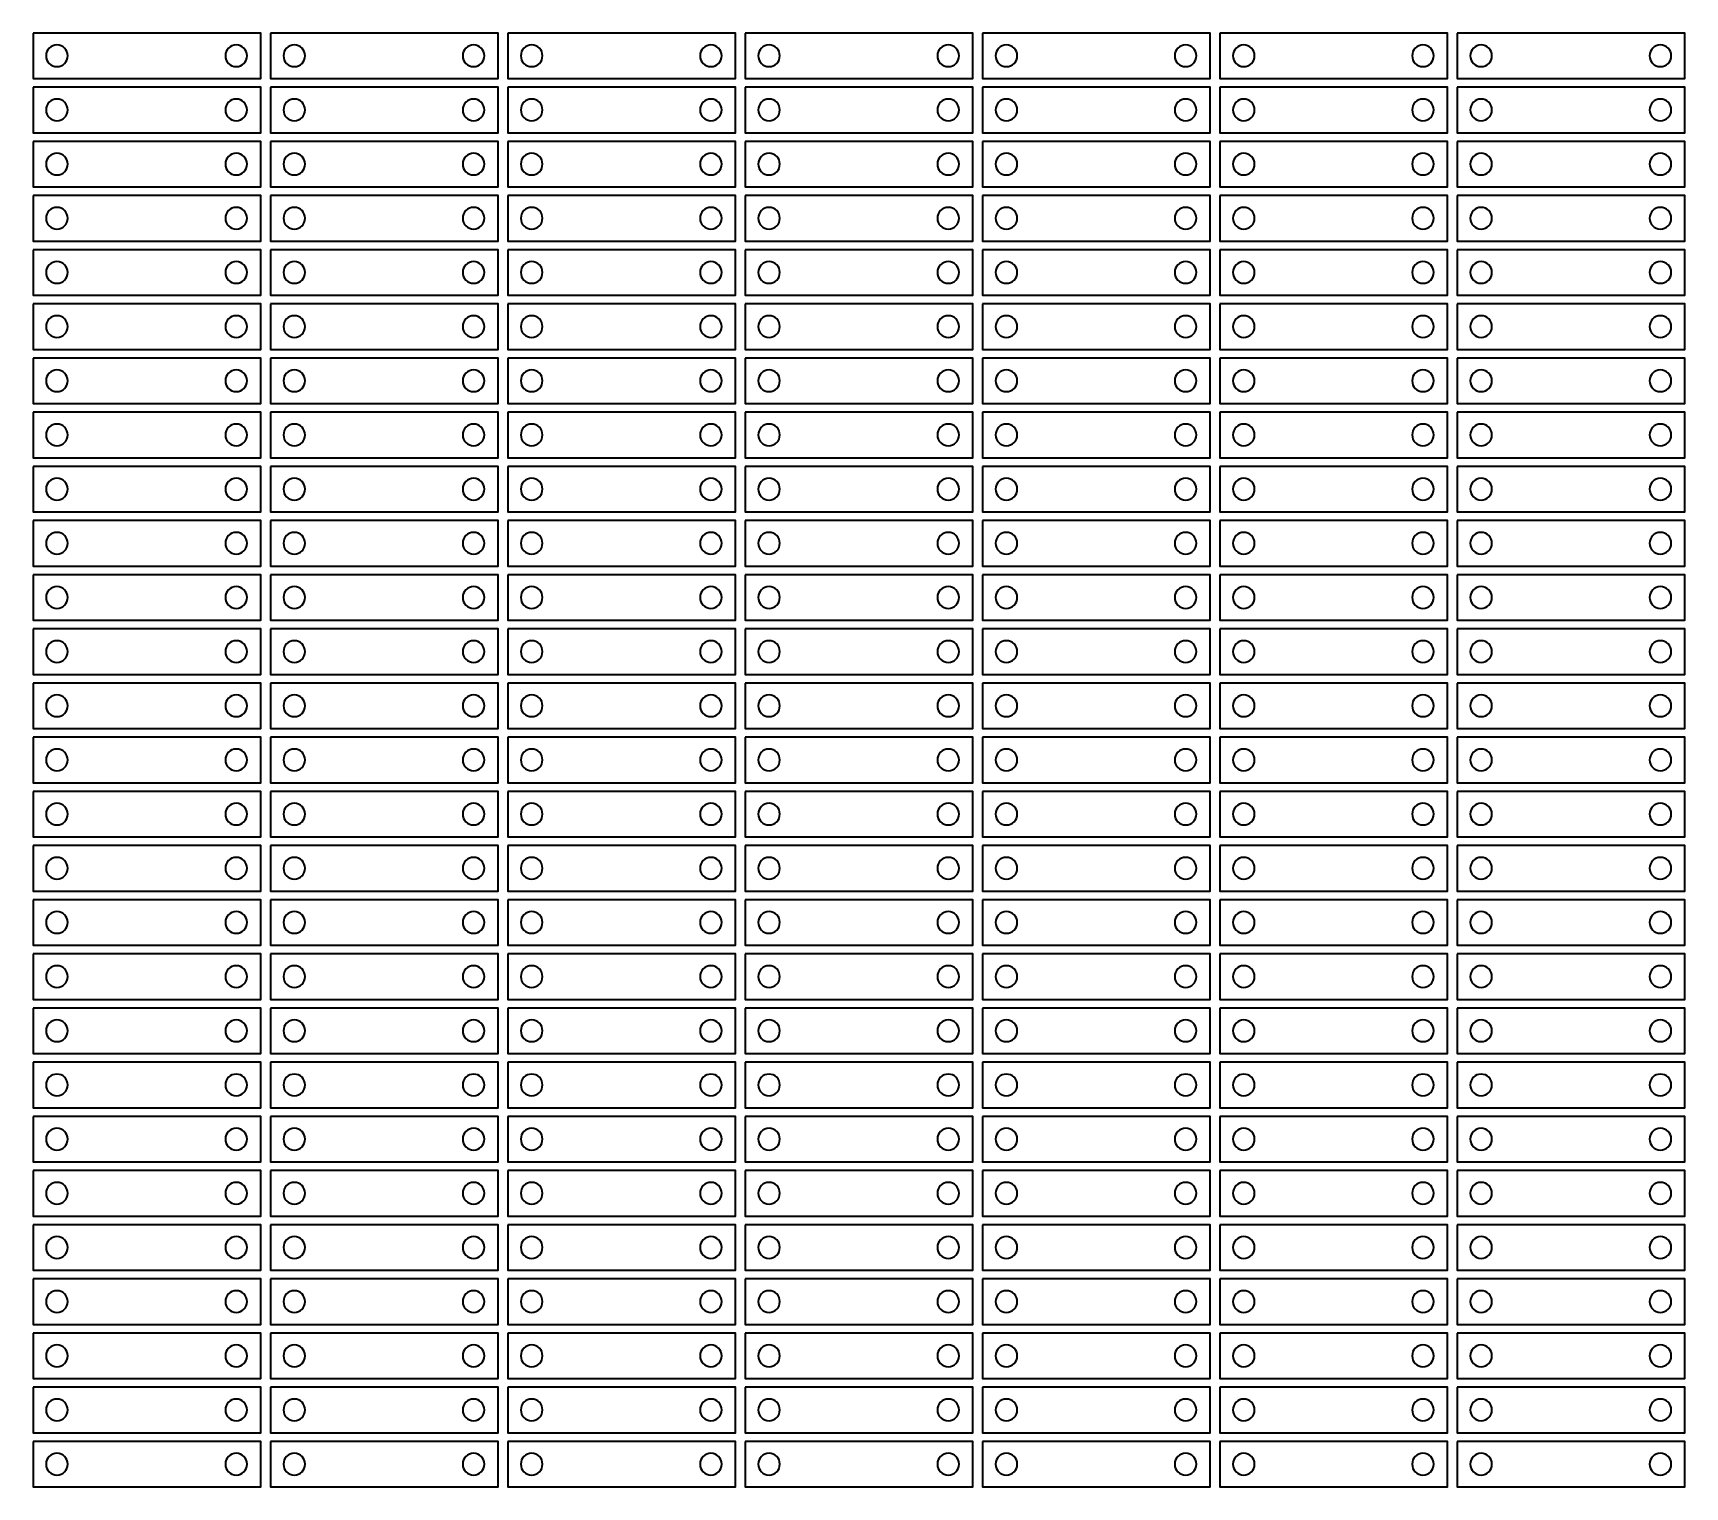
# Model space of a CAD drawing. Header units: inches. Extents: x 3 to 474, y -417 to -3.
import ezdxf

# ---------------------------------------------------------------- set-up
doc = ezdxf.new("R2010")
doc.units = ezdxf.units.IN
doc.header["$MEASUREMENT"] = 0
doc.layers.add('ShapeShifters_Small', color=7, linetype='Continuous')

msp = doc.modelspace()

# ---------------------------------------------------------------- linework, layer by layer
at = {"layer": 'ShapeShifters_Small', "color": 7, "lineweight": 35, "true_color": 0xffffff}
for points in [[(2.62, -2.53), (2.62, -15.53), (67.62, -15.53), (67.62, -2.53), (2.62, -2.53)], [(70.35, -2.53), (70.35, -15.53), (135.35, -15.53), (135.35, -2.53), (70.35, -2.53)], [(138.09, -2.53), (138.09, -15.53), (203.09, -15.53), (203.09, -2.53), (138.09, -2.53)], [(205.82, -2.53), (205.82, -15.53), (270.82, -15.53), (270.82, -2.53), (205.82, -2.53)], [(273.55, -2.53), (273.55, -15.53), (338.55, -15.53), (338.55, -2.53), (273.55, -2.53)], [(341.29, -2.53), (341.29, -15.53), (406.29, -15.53), (406.29, -2.53), (341.29, -2.53)], [(409.02, -2.53), (409.02, -15.53), (474.02, -15.53), (474.02, -2.53), (409.02, -2.53)], [(2.62, -17.99), (2.62, -30.99), (67.62, -30.99), (67.62, -17.99), (2.62, -17.99)], [(70.35, -17.99), (70.35, -30.99), (135.35, -30.99), (135.35, -17.99), (70.35, -17.99)], [(138.09, -17.99), (138.09, -30.99), (203.09, -30.99), (203.09, -17.99), (138.09, -17.99)], [(205.82, -17.99), (205.82, -30.99), (270.82, -30.99), (270.82, -17.99), (205.82, -17.99)], [(273.55, -17.99), (273.55, -30.99), (338.55, -30.99), (338.55, -17.99), (273.55, -17.99)], [(341.29, -17.99), (341.29, -30.99), (406.29, -30.99), (406.29, -17.99), (341.29, -17.99)], [(409.02, -17.99), (409.02, -30.99), (474.02, -30.99), (474.02, -17.99), (409.02, -17.99)], [(2.62, -33.44), (2.62, -46.44), (67.62, -46.44), (67.62, -33.44), (2.62, -33.44)], [(70.35, -33.44), (70.35, -46.44), (135.35, -46.44), (135.35, -33.44), (70.35, -33.44)], [(138.09, -33.44), (138.09, -46.44), (203.09, -46.44), (203.09, -33.44), (138.09, -33.44)], [(205.82, -33.44), (205.82, -46.44), (270.82, -46.44), (270.82, -33.44), (205.82, -33.44)], [(273.55, -33.44), (273.55, -46.44), (338.55, -46.44), (338.55, -33.44), (273.55, -33.44)], [(341.29, -33.44), (341.29, -46.44), (406.29, -46.44), (406.29, -33.44), (341.29, -33.44)], [(409.02, -33.44), (409.02, -46.44), (474.02, -46.44), (474.02, -33.44), (409.02, -33.44)], [(2.62, -48.9), (2.62, -61.9), (67.62, -61.9), (67.62, -48.9), (2.62, -48.9)], [(70.35, -48.9), (70.35, -61.9), (135.35, -61.9), (135.35, -48.9), (70.35, -48.9)], [(138.09, -48.9), (138.09, -61.9), (203.09, -61.9), (203.09, -48.9), (138.09, -48.9)], [(205.82, -48.9), (205.82, -61.9), (270.82, -61.9), (270.82, -48.9), (205.82, -48.9)], [(273.55, -48.9), (273.55, -61.9), (338.55, -61.9), (338.55, -48.9), (273.55, -48.9)], [(341.29, -48.9), (341.29, -61.9), (406.29, -61.9), (406.29, -48.9), (341.29, -48.9)], [(409.02, -48.9), (409.02, -61.9), (474.02, -61.9), (474.02, -48.9), (409.02, -48.9)], [(2.62, -64.35), (2.62, -77.35), (67.62, -77.35), (67.62, -64.35), (2.62, -64.35)], [(70.35, -64.35), (70.35, -77.35), (135.35, -77.35), (135.35, -64.35), (70.35, -64.35)], [(138.09, -64.35), (138.09, -77.35), (203.09, -77.35), (203.09, -64.35), (138.09, -64.35)], [(205.82, -64.35), (205.82, -77.35), (270.82, -77.35), (270.82, -64.35), (205.82, -64.35)], [(273.55, -64.35), (273.55, -77.35), (338.55, -77.35), (338.55, -64.35), (273.55, -64.35)], [(341.29, -64.35), (341.29, -77.35), (406.29, -77.35), (406.29, -64.35), (341.29, -64.35)], [(409.02, -64.35), (409.02, -77.35), (474.02, -77.35), (474.02, -64.35), (409.02, -64.35)], [(2.62, -79.8), (2.62, -92.8), (67.62, -92.8), (67.62, -79.8), (2.62, -79.8)], [(70.35, -79.8), (70.35, -92.8), (135.35, -92.8), (135.35, -79.8), (70.35, -79.8)], [(138.09, -79.8), (138.09, -92.8), (203.09, -92.8), (203.09, -79.8), (138.09, -79.8)], [(205.82, -79.8), (205.82, -92.8), (270.82, -92.8), (270.82, -79.8), (205.82, -79.8)], [(273.55, -79.8), (273.55, -92.8), (338.55, -92.8), (338.55, -79.8), (273.55, -79.8)], [(341.29, -79.8), (341.29, -92.8), (406.29, -92.8), (406.29, -79.8), (341.29, -79.8)], [(409.02, -79.8), (409.02, -92.8), (474.02, -92.8), (474.02, -79.8), (409.02, -79.8)], [(2.62, -95.26), (2.62, -108.26), (67.62, -108.26), (67.62, -95.26), (2.62, -95.26)], [(70.35, -95.26), (70.35, -108.26), (135.35, -108.26), (135.35, -95.26), (70.35, -95.26)], [(138.09, -95.26), (138.09, -108.26), (203.09, -108.26), (203.09, -95.26), (138.09, -95.26)], [(205.82, -95.26), (205.82, -108.26), (270.82, -108.26), (270.82, -95.26), (205.82, -95.26)], [(273.55, -95.26), (273.55, -108.26), (338.55, -108.26), (338.55, -95.26), (273.55, -95.26)], [(341.29, -95.26), (341.29, -108.26), (406.29, -108.26), (406.29, -95.26), (341.29, -95.26)], [(409.02, -95.26), (409.02, -108.26), (474.02, -108.26), (474.02, -95.26), (409.02, -95.26)], [(2.62, -110.71), (2.62, -123.71), (67.62, -123.71), (67.62, -110.71), (2.62, -110.71)], [(70.35, -110.71), (70.35, -123.71), (135.35, -123.71), (135.35, -110.71), (70.35, -110.71)], [(138.09, -110.71), (138.09, -123.71), (203.09, -123.71), (203.09, -110.71), (138.09, -110.71)], [(205.82, -110.71), (205.82, -123.71), (270.82, -123.71), (270.82, -110.71), (205.82, -110.71)], [(273.55, -110.71), (273.55, -123.71), (338.55, -123.71), (338.55, -110.71), (273.55, -110.71)], [(341.29, -110.71), (341.29, -123.71), (406.29, -123.71), (406.29, -110.71), (341.29, -110.71)], [(409.02, -110.71), (409.02, -123.71), (474.02, -123.71), (474.02, -110.71), (409.02, -110.71)], [(2.62, -126.17), (2.62, -139.17), (67.62, -139.17), (67.62, -126.17), (2.62, -126.17)], [(70.35, -126.17), (70.35, -139.17), (135.35, -139.17), (135.35, -126.17), (70.35, -126.17)], [(138.09, -126.17), (138.09, -139.17), (203.09, -139.17), (203.09, -126.17), (138.09, -126.17)], [(205.82, -126.17), (205.82, -139.17), (270.82, -139.17), (270.82, -126.17), (205.82, -126.17)], [(273.55, -126.17), (273.55, -139.17), (338.55, -139.17), (338.55, -126.17), (273.55, -126.17)], [(341.29, -126.17), (341.29, -139.17), (406.29, -139.17), (406.29, -126.17), (341.29, -126.17)], [(409.02, -126.17), (409.02, -139.17), (474.02, -139.17), (474.02, -126.17), (409.02, -126.17)], [(2.62, -141.62), (2.62, -154.62), (67.62, -154.62), (67.62, -141.62), (2.62, -141.62)], [(70.35, -141.62), (70.35, -154.62), (135.35, -154.62), (135.35, -141.62), (70.35, -141.62)], [(138.09, -141.62), (138.09, -154.62), (203.09, -154.62), (203.09, -141.62), (138.09, -141.62)], [(205.82, -141.62), (205.82, -154.62), (270.82, -154.62), (270.82, -141.62), (205.82, -141.62)], [(273.55, -141.62), (273.55, -154.62), (338.55, -154.62), (338.55, -141.62), (273.55, -141.62)], [(341.29, -141.62), (341.29, -154.62), (406.29, -154.62), (406.29, -141.62), (341.29, -141.62)], [(409.02, -141.62), (409.02, -154.62), (474.02, -154.62), (474.02, -141.62), (409.02, -141.62)], [(2.62, -157.08), (2.62, -170.08), (67.62, -170.08), (67.62, -157.08), (2.62, -157.08)], [(70.35, -157.08), (70.35, -170.08), (135.35, -170.08), (135.35, -157.08), (70.35, -157.08)], [(138.09, -157.08), (138.09, -170.08), (203.09, -170.08), (203.09, -157.08), (138.09, -157.08)], [(205.82, -157.08), (205.82, -170.08), (270.82, -170.08), (270.82, -157.08), (205.82, -157.08)], [(273.55, -157.08), (273.55, -170.08), (338.55, -170.08), (338.55, -157.08), (273.55, -157.08)], [(341.29, -157.08), (341.29, -170.08), (406.29, -170.08), (406.29, -157.08), (341.29, -157.08)], [(409.02, -157.08), (409.02, -170.08), (474.02, -170.08), (474.02, -157.08), (409.02, -157.08)], [(2.62, -172.53), (2.62, -185.53), (67.62, -185.53), (67.62, -172.53), (2.62, -172.53)], [(70.35, -172.53), (70.35, -185.53), (135.35, -185.53), (135.35, -172.53), (70.35, -172.53)], [(138.09, -172.53), (138.09, -185.53), (203.09, -185.53), (203.09, -172.53), (138.09, -172.53)], [(205.82, -172.53), (205.82, -185.53), (270.82, -185.53), (270.82, -172.53), (205.82, -172.53)], [(273.55, -172.53), (273.55, -185.53), (338.55, -185.53), (338.55, -172.53), (273.55, -172.53)], [(341.29, -172.53), (341.29, -185.53), (406.29, -185.53), (406.29, -172.53), (341.29, -172.53)], [(409.02, -172.53), (409.02, -185.53), (474.02, -185.53), (474.02, -172.53), (409.02, -172.53)], [(2.62, -187.98), (2.62, -200.98), (67.62, -200.98), (67.62, -187.98), (2.62, -187.98)], [(70.35, -187.98), (70.35, -200.98), (135.35, -200.98), (135.35, -187.98), (70.35, -187.98)], [(138.09, -187.98), (138.09, -200.98), (203.09, -200.98), (203.09, -187.98), (138.09, -187.98)], [(205.82, -187.98), (205.82, -200.98), (270.82, -200.98), (270.82, -187.98), (205.82, -187.98)], [(273.55, -187.98), (273.55, -200.98), (338.55, -200.98), (338.55, -187.98), (273.55, -187.98)], [(341.29, -187.98), (341.29, -200.98), (406.29, -200.98), (406.29, -187.98), (341.29, -187.98)], [(409.02, -187.98), (409.02, -200.98), (474.02, -200.98), (474.02, -187.98), (409.02, -187.98)], [(2.62, -203.44), (2.62, -216.44), (67.62, -216.44), (67.62, -203.44), (2.62, -203.44)], [(70.35, -203.44), (70.35, -216.44), (135.35, -216.44), (135.35, -203.44), (70.35, -203.44)], [(138.09, -203.44), (138.09, -216.44), (203.09, -216.44), (203.09, -203.44), (138.09, -203.44)], [(205.82, -203.44), (205.82, -216.44), (270.82, -216.44), (270.82, -203.44), (205.82, -203.44)], [(273.55, -203.44), (273.55, -216.44), (338.55, -216.44), (338.55, -203.44), (273.55, -203.44)], [(341.29, -203.44), (341.29, -216.44), (406.29, -216.44), (406.29, -203.44), (341.29, -203.44)], [(409.02, -203.44), (409.02, -216.44), (474.02, -216.44), (474.02, -203.44), (409.02, -203.44)], [(2.62, -218.89), (2.62, -231.89), (67.62, -231.89), (67.62, -218.89), (2.62, -218.89)], [(70.35, -218.89), (70.35, -231.89), (135.35, -231.89), (135.35, -218.89), (70.35, -218.89)], [(138.09, -218.89), (138.09, -231.89), (203.09, -231.89), (203.09, -218.89), (138.09, -218.89)], [(205.82, -218.89), (205.82, -231.89), (270.82, -231.89), (270.82, -218.89), (205.82, -218.89)], [(273.55, -218.89), (273.55, -231.89), (338.55, -231.89), (338.55, -218.89), (273.55, -218.89)], [(341.29, -218.89), (341.29, -231.89), (406.29, -231.89), (406.29, -218.89), (341.29, -218.89)], [(409.02, -218.89), (409.02, -231.89), (474.02, -231.89), (474.02, -218.89), (409.02, -218.89)], [(2.62, -234.35), (2.62, -247.35), (67.62, -247.35), (67.62, -234.35), (2.62, -234.35)], [(70.35, -234.35), (70.35, -247.35), (135.35, -247.35), (135.35, -234.35), (70.35, -234.35)], [(138.09, -234.35), (138.09, -247.35), (203.09, -247.35), (203.09, -234.35), (138.09, -234.35)], [(205.82, -234.35), (205.82, -247.35), (270.82, -247.35), (270.82, -234.35), (205.82, -234.35)], [(273.55, -234.35), (273.55, -247.35), (338.55, -247.35), (338.55, -234.35), (273.55, -234.35)], [(341.29, -234.35), (341.29, -247.35), (406.29, -247.35), (406.29, -234.35), (341.29, -234.35)], [(409.02, -234.35), (409.02, -247.35), (474.02, -247.35), (474.02, -234.35), (409.02, -234.35)], [(2.62, -249.8), (2.62, -262.8), (67.62, -262.8), (67.62, -249.8), (2.62, -249.8)], [(70.35, -249.8), (70.35, -262.8), (135.35, -262.8), (135.35, -249.8), (70.35, -249.8)], [(138.09, -249.8), (138.09, -262.8), (203.09, -262.8), (203.09, -249.8), (138.09, -249.8)], [(205.82, -249.8), (205.82, -262.8), (270.82, -262.8), (270.82, -249.8), (205.82, -249.8)], [(273.55, -249.8), (273.55, -262.8), (338.55, -262.8), (338.55, -249.8), (273.55, -249.8)], [(341.29, -249.8), (341.29, -262.8), (406.29, -262.8), (406.29, -249.8), (341.29, -249.8)], [(409.02, -249.8), (409.02, -262.8), (474.02, -262.8), (474.02, -249.8), (409.02, -249.8)], [(2.62, -265.26), (2.62, -278.26), (67.62, -278.26), (67.62, -265.26), (2.62, -265.26)], [(70.35, -265.26), (70.35, -278.26), (135.35, -278.26), (135.35, -265.26), (70.35, -265.26)], [(138.09, -265.26), (138.09, -278.26), (203.09, -278.26), (203.09, -265.26), (138.09, -265.26)], [(205.82, -265.26), (205.82, -278.26), (270.82, -278.26), (270.82, -265.26), (205.82, -265.26)], [(273.55, -265.26), (273.55, -278.26), (338.55, -278.26), (338.55, -265.26), (273.55, -265.26)], [(341.29, -265.26), (341.29, -278.26), (406.29, -278.26), (406.29, -265.26), (341.29, -265.26)], [(409.02, -265.26), (409.02, -278.26), (474.02, -278.26), (474.02, -265.26), (409.02, -265.26)], [(2.62, -280.71), (2.62, -293.71), (67.62, -293.71), (67.62, -280.71), (2.62, -280.71)], [(70.35, -280.71), (70.35, -293.71), (135.35, -293.71), (135.35, -280.71), (70.35, -280.71)], [(138.09, -280.71), (138.09, -293.71), (203.09, -293.71), (203.09, -280.71), (138.09, -280.71)], [(205.82, -280.71), (205.82, -293.71), (270.82, -293.71), (270.82, -280.71), (205.82, -280.71)], [(273.55, -280.71), (273.55, -293.71), (338.55, -293.71), (338.55, -280.71), (273.55, -280.71)], [(341.29, -280.71), (341.29, -293.71), (406.29, -293.71), (406.29, -280.71), (341.29, -280.71)], [(409.02, -280.71), (409.02, -293.71), (474.02, -293.71), (474.02, -280.71), (409.02, -280.71)], [(2.62, -296.17), (2.62, -309.17), (67.62, -309.17), (67.62, -296.17), (2.62, -296.17)], [(70.35, -296.17), (70.35, -309.17), (135.35, -309.17), (135.35, -296.17), (70.35, -296.17)], [(138.09, -296.17), (138.09, -309.17), (203.09, -309.17), (203.09, -296.17), (138.09, -296.17)], [(205.82, -296.17), (205.82, -309.17), (270.82, -309.17), (270.82, -296.17), (205.82, -296.17)], [(273.55, -296.17), (273.55, -309.17), (338.55, -309.17), (338.55, -296.17), (273.55, -296.17)], [(341.29, -296.17), (341.29, -309.17), (406.29, -309.17), (406.29, -296.17), (341.29, -296.17)], [(409.02, -296.17), (409.02, -309.17), (474.02, -309.17), (474.02, -296.17), (409.02, -296.17)], [(2.62, -311.62), (2.62, -324.62), (67.62, -324.62), (67.62, -311.62), (2.62, -311.62)], [(70.35, -311.62), (70.35, -324.62), (135.35, -324.62), (135.35, -311.62), (70.35, -311.62)], [(138.09, -311.62), (138.09, -324.62), (203.09, -324.62), (203.09, -311.62), (138.09, -311.62)], [(205.82, -311.62), (205.82, -324.62), (270.82, -324.62), (270.82, -311.62), (205.82, -311.62)], [(273.55, -311.62), (273.55, -324.62), (338.55, -324.62), (338.55, -311.62), (273.55, -311.62)], [(341.29, -311.62), (341.29, -324.62), (406.29, -324.62), (406.29, -311.62), (341.29, -311.62)], [(409.02, -311.62), (409.02, -324.62), (474.02, -324.62), (474.02, -311.62), (409.02, -311.62)], [(2.62, -327.07), (2.62, -340.07), (67.62, -340.07), (67.62, -327.07), (2.62, -327.07)], [(70.35, -327.07), (70.35, -340.07), (135.35, -340.07), (135.35, -327.07), (70.35, -327.07)], [(138.09, -327.07), (138.09, -340.07), (203.09, -340.07), (203.09, -327.07), (138.09, -327.07)], [(205.82, -327.07), (205.82, -340.07), (270.82, -340.07), (270.82, -327.07), (205.82, -327.07)], [(273.55, -327.07), (273.55, -340.07), (338.55, -340.07), (338.55, -327.07), (273.55, -327.07)], [(341.29, -327.07), (341.29, -340.07), (406.29, -340.07), (406.29, -327.07), (341.29, -327.07)], [(409.02, -327.07), (409.02, -340.07), (474.02, -340.07), (474.02, -327.07), (409.02, -327.07)], [(2.62, -342.53), (2.62, -355.53), (67.62, -355.53), (67.62, -342.53), (2.62, -342.53)], [(70.35, -342.53), (70.35, -355.53), (135.35, -355.53), (135.35, -342.53), (70.35, -342.53)], [(138.09, -342.53), (138.09, -355.53), (203.09, -355.53), (203.09, -342.53), (138.09, -342.53)], [(205.82, -342.53), (205.82, -355.53), (270.82, -355.53), (270.82, -342.53), (205.82, -342.53)], [(273.55, -342.53), (273.55, -355.53), (338.55, -355.53), (338.55, -342.53), (273.55, -342.53)], [(341.29, -342.53), (341.29, -355.53), (406.29, -355.53), (406.29, -342.53), (341.29, -342.53)], [(409.02, -342.53), (409.02, -355.53), (474.02, -355.53), (474.02, -342.53), (409.02, -342.53)], [(2.62, -357.98), (2.62, -370.98), (67.62, -370.98), (67.62, -357.98), (2.62, -357.98)], [(70.35, -357.98), (70.35, -370.98), (135.35, -370.98), (135.35, -357.98), (70.35, -357.98)], [(138.09, -357.98), (138.09, -370.98), (203.09, -370.98), (203.09, -357.98), (138.09, -357.98)], [(205.82, -357.98), (205.82, -370.98), (270.82, -370.98), (270.82, -357.98), (205.82, -357.98)], [(273.55, -357.98), (273.55, -370.98), (338.55, -370.98), (338.55, -357.98), (273.55, -357.98)], [(341.29, -357.98), (341.29, -370.98), (406.29, -370.98), (406.29, -357.98), (341.29, -357.98)], [(409.02, -357.98), (409.02, -370.98), (474.02, -370.98), (474.02, -357.98), (409.02, -357.98)], [(2.62, -373.44), (2.62, -386.44), (67.62, -386.44), (67.62, -373.44), (2.62, -373.44)], [(70.35, -373.44), (70.35, -386.44), (135.35, -386.44), (135.35, -373.44), (70.35, -373.44)], [(138.09, -373.44), (138.09, -386.44), (203.09, -386.44), (203.09, -373.44), (138.09, -373.44)], [(205.82, -373.44), (205.82, -386.44), (270.82, -386.44), (270.82, -373.44), (205.82, -373.44)], [(273.55, -373.44), (273.55, -386.44), (338.55, -386.44), (338.55, -373.44), (273.55, -373.44)], [(341.29, -373.44), (341.29, -386.44), (406.29, -386.44), (406.29, -373.44), (341.29, -373.44)], [(409.02, -373.44), (409.02, -386.44), (474.02, -386.44), (474.02, -373.44), (409.02, -373.44)], [(2.62, -388.89), (2.62, -401.89), (67.62, -401.89), (67.62, -388.89), (2.62, -388.89)], [(70.35, -388.89), (70.35, -401.89), (135.35, -401.89), (135.35, -388.89), (70.35, -388.89)], [(138.09, -388.89), (138.09, -401.89), (203.09, -401.89), (203.09, -388.89), (138.09, -388.89)], [(205.82, -388.89), (205.82, -401.89), (270.82, -401.89), (270.82, -388.89), (205.82, -388.89)], [(273.55, -388.89), (273.55, -401.89), (338.55, -401.89), (338.55, -388.89), (273.55, -388.89)], [(341.29, -388.89), (341.29, -401.89), (406.29, -401.89), (406.29, -388.89), (341.29, -388.89)], [(409.02, -388.89), (409.02, -401.89), (474.02, -401.89), (474.02, -388.89), (409.02, -388.89)], [(2.62, -404.35), (2.62, -417.35), (67.62, -417.35), (67.62, -404.35), (2.62, -404.35)], [(70.35, -404.35), (70.35, -417.35), (135.35, -417.35), (135.35, -404.35), (70.35, -404.35)], [(138.09, -404.35), (138.09, -417.35), (203.09, -417.35), (203.09, -404.35), (138.09, -404.35)], [(205.82, -404.35), (205.82, -417.35), (270.82, -417.35), (270.82, -404.35), (205.82, -404.35)], [(273.55, -404.35), (273.55, -417.35), (338.55, -417.35), (338.55, -404.35), (273.55, -404.35)], [(341.29, -404.35), (341.29, -417.35), (406.29, -417.35), (406.29, -404.35), (341.29, -404.35)], [(409.02, -404.35), (409.02, -417.35), (474.02, -417.35), (474.02, -404.35), (409.02, -404.35)]]:
    msp.add_lwpolyline(points, dxfattribs=at)
for points in [[(9.45, -12.12), (7.73, -12.12), (6.34, -10.73), (6.34, -9.02), (6.34, -7.31), (7.73, -5.92), (9.45, -5.92), (11.16, -5.92), (12.54, -7.31), (12.54, -9.02), (12.54, -10.73), (11.16, -12.12), (9.45, -12.12)], [(60.6, -12.12), (58.89, -12.12), (57.5, -10.73), (57.5, -9.02), (57.5, -7.31), (58.89, -5.92), (60.6, -5.92), (62.31, -5.92), (63.7, -7.31), (63.7, -9.02), (63.7, -10.73), (62.31, -12.12), (60.6, -12.12)], [(77.18, -12.12), (75.47, -12.12), (74.08, -10.73), (74.08, -9.02), (74.08, -7.31), (75.47, -5.92), (77.18, -5.92), (78.89, -5.92), (80.28, -7.31), (80.28, -9.02), (80.28, -10.73), (78.89, -12.12), (77.18, -12.12)], [(128.33, -12.12), (126.62, -12.12), (125.23, -10.73), (125.23, -9.02), (125.23, -7.31), (126.62, -5.92), (128.33, -5.92), (130.04, -5.92), (131.43, -7.31), (131.43, -9.02), (131.43, -10.73), (130.04, -12.12), (128.33, -12.12)], [(144.91, -12.12), (143.2, -12.12), (141.81, -10.73), (141.81, -9.02), (141.81, -7.31), (143.2, -5.92), (144.91, -5.92), (146.62, -5.92), (148.01, -7.31), (148.01, -9.02), (148.01, -10.73), (146.62, -12.12), (144.91, -12.12)], [(196.06, -12.12), (194.35, -12.12), (192.96, -10.73), (192.96, -9.02), (192.96, -7.31), (194.35, -5.92), (196.06, -5.92), (197.78, -5.92), (199.16, -7.31), (199.16, -9.02), (199.16, -10.73), (197.78, -12.12), (196.06, -12.12)], [(212.65, -12.12), (210.93, -12.12), (209.54, -10.73), (209.54, -9.02), (209.54, -7.31), (210.93, -5.92), (212.65, -5.92), (214.36, -5.92), (215.74, -7.31), (215.74, -9.02), (215.74, -10.73), (214.36, -12.12), (212.65, -12.12)], [(263.8, -12.12), (262.09, -12.12), (260.7, -10.73), (260.7, -9.02), (260.7, -7.31), (262.09, -5.92), (263.8, -5.92), (265.51, -5.92), (266.9, -7.31), (266.9, -9.02), (266.9, -10.73), (265.51, -12.12), (263.8, -12.12)], [(280.38, -12.12), (278.67, -12.12), (277.28, -10.73), (277.28, -9.02), (277.28, -7.31), (278.67, -5.92), (280.38, -5.92), (282.09, -5.92), (283.48, -7.31), (283.48, -9.02), (283.48, -10.73), (282.09, -12.12), (280.38, -12.12)], [(331.53, -12.12), (329.82, -12.12), (328.43, -10.73), (328.43, -9.02), (328.43, -7.31), (329.82, -5.92), (331.53, -5.92), (333.24, -5.92), (334.63, -7.31), (334.63, -9.02), (334.63, -10.73), (333.24, -12.12), (331.53, -12.12)], [(348.11, -12.12), (346.4, -12.12), (345.01, -10.73), (345.01, -9.02), (345.01, -7.31), (346.4, -5.92), (348.11, -5.92), (349.82, -5.92), (351.21, -7.31), (351.21, -9.02), (351.21, -10.73), (349.82, -12.12), (348.11, -12.12)], [(399.26, -12.12), (397.55, -12.12), (396.16, -10.73), (396.16, -9.02), (396.16, -7.31), (397.55, -5.92), (399.26, -5.92), (400.98, -5.92), (402.36, -7.31), (402.36, -9.02), (402.36, -10.73), (400.98, -12.12), (399.26, -12.12)], [(415.85, -12.12), (414.13, -12.12), (412.74, -10.73), (412.74, -9.02), (412.74, -7.31), (414.13, -5.92), (415.85, -5.92), (417.56, -5.92), (418.94, -7.31), (418.94, -9.02), (418.94, -10.73), (417.56, -12.12), (415.85, -12.12)], [(467, -12.12), (465.29, -12.12), (463.9, -10.73), (463.9, -9.02), (463.9, -7.31), (465.29, -5.92), (467, -5.92), (468.71, -5.92), (470.1, -7.31), (470.1, -9.02), (470.1, -10.73), (468.71, -12.12), (467, -12.12)], [(9.45, -27.58), (7.73, -27.58), (6.34, -26.19), (6.34, -24.48), (6.34, -22.76), (7.73, -21.38), (9.45, -21.38), (11.16, -21.38), (12.54, -22.76), (12.54, -24.48), (12.54, -26.19), (11.16, -27.58), (9.45, -27.58)], [(60.6, -27.58), (58.89, -27.58), (57.5, -26.19), (57.5, -24.48), (57.5, -22.76), (58.89, -21.38), (60.6, -21.38), (62.31, -21.38), (63.7, -22.76), (63.7, -24.48), (63.7, -26.19), (62.31, -27.58), (60.6, -27.58)], [(77.18, -27.58), (75.47, -27.58), (74.08, -26.19), (74.08, -24.48), (74.08, -22.76), (75.47, -21.38), (77.18, -21.38), (78.89, -21.38), (80.28, -22.76), (80.28, -24.48), (80.28, -26.19), (78.89, -27.58), (77.18, -27.58)], [(128.33, -27.58), (126.62, -27.58), (125.23, -26.19), (125.23, -24.48), (125.23, -22.76), (126.62, -21.38), (128.33, -21.38), (130.04, -21.38), (131.43, -22.76), (131.43, -24.48), (131.43, -26.19), (130.04, -27.58), (128.33, -27.58)], [(144.91, -27.58), (143.2, -27.58), (141.81, -26.19), (141.81, -24.48), (141.81, -22.76), (143.2, -21.38), (144.91, -21.38), (146.62, -21.38), (148.01, -22.76), (148.01, -24.48), (148.01, -26.19), (146.62, -27.58), (144.91, -27.58)], [(196.06, -27.58), (194.35, -27.58), (192.96, -26.19), (192.96, -24.48), (192.96, -22.76), (194.35, -21.38), (196.06, -21.38), (197.78, -21.38), (199.16, -22.76), (199.16, -24.48), (199.16, -26.19), (197.78, -27.58), (196.06, -27.58)], [(212.65, -27.58), (210.93, -27.58), (209.54, -26.19), (209.54, -24.48), (209.54, -22.76), (210.93, -21.38), (212.65, -21.38), (214.36, -21.38), (215.74, -22.76), (215.74, -24.48), (215.74, -26.19), (214.36, -27.58), (212.65, -27.58)], [(263.8, -27.58), (262.09, -27.58), (260.7, -26.19), (260.7, -24.48), (260.7, -22.76), (262.09, -21.38), (263.8, -21.38), (265.51, -21.38), (266.9, -22.76), (266.9, -24.48), (266.9, -26.19), (265.51, -27.58), (263.8, -27.58)], [(280.38, -27.58), (278.67, -27.58), (277.28, -26.19), (277.28, -24.48), (277.28, -22.76), (278.67, -21.38), (280.38, -21.38), (282.09, -21.38), (283.48, -22.76), (283.48, -24.48), (283.48, -26.19), (282.09, -27.58), (280.38, -27.58)], [(331.53, -27.58), (329.82, -27.58), (328.43, -26.19), (328.43, -24.48), (328.43, -22.76), (329.82, -21.38), (331.53, -21.38), (333.24, -21.38), (334.63, -22.76), (334.63, -24.48), (334.63, -26.19), (333.24, -27.58), (331.53, -27.58)], [(348.11, -27.58), (346.4, -27.58), (345.01, -26.19), (345.01, -24.48), (345.01, -22.76), (346.4, -21.38), (348.11, -21.38), (349.82, -21.38), (351.21, -22.76), (351.21, -24.48), (351.21, -26.19), (349.82, -27.58), (348.11, -27.58)], [(399.26, -27.58), (397.55, -27.58), (396.16, -26.19), (396.16, -24.48), (396.16, -22.76), (397.55, -21.38), (399.26, -21.38), (400.98, -21.38), (402.36, -22.76), (402.36, -24.48), (402.36, -26.19), (400.98, -27.58), (399.26, -27.58)], [(415.85, -27.58), (414.13, -27.58), (412.74, -26.19), (412.74, -24.48), (412.74, -22.76), (414.13, -21.38), (415.85, -21.38), (417.56, -21.38), (418.94, -22.76), (418.94, -24.48), (418.94, -26.19), (417.56, -27.58), (415.85, -27.58)], [(467, -27.58), (465.29, -27.58), (463.9, -26.19), (463.9, -24.48), (463.9, -22.76), (465.29, -21.38), (467, -21.38), (468.71, -21.38), (470.1, -22.76), (470.1, -24.48), (470.1, -26.19), (468.71, -27.58), (467, -27.58)], [(9.45, -43.03), (7.73, -43.03), (6.34, -41.64), (6.34, -39.93), (6.34, -38.22), (7.73, -36.83), (9.45, -36.83), (11.16, -36.83), (12.54, -38.22), (12.54, -39.93), (12.54, -41.64), (11.16, -43.03), (9.45, -43.03)], [(60.6, -43.03), (58.89, -43.03), (57.5, -41.64), (57.5, -39.93), (57.5, -38.22), (58.89, -36.83), (60.6, -36.83), (62.31, -36.83), (63.7, -38.22), (63.7, -39.93), (63.7, -41.64), (62.31, -43.03), (60.6, -43.03)], [(77.18, -43.03), (75.47, -43.03), (74.08, -41.64), (74.08, -39.93), (74.08, -38.22), (75.47, -36.83), (77.18, -36.83), (78.89, -36.83), (80.28, -38.22), (80.28, -39.93), (80.28, -41.64), (78.89, -43.03), (77.18, -43.03)], [(128.33, -43.03), (126.62, -43.03), (125.23, -41.64), (125.23, -39.93), (125.23, -38.22), (126.62, -36.83), (128.33, -36.83), (130.04, -36.83), (131.43, -38.22), (131.43, -39.93), (131.43, -41.64), (130.04, -43.03), (128.33, -43.03)], [(144.91, -43.03), (143.2, -43.03), (141.81, -41.64), (141.81, -39.93), (141.81, -38.22), (143.2, -36.83), (144.91, -36.83), (146.62, -36.83), (148.01, -38.22), (148.01, -39.93), (148.01, -41.64), (146.62, -43.03), (144.91, -43.03)], [(196.06, -43.03), (194.35, -43.03), (192.96, -41.64), (192.96, -39.93), (192.96, -38.22), (194.35, -36.83), (196.06, -36.83), (197.78, -36.83), (199.16, -38.22), (199.16, -39.93), (199.16, -41.64), (197.78, -43.03), (196.06, -43.03)], [(212.65, -43.03), (210.93, -43.03), (209.54, -41.64), (209.54, -39.93), (209.54, -38.22), (210.93, -36.83), (212.65, -36.83), (214.36, -36.83), (215.74, -38.22), (215.74, -39.93), (215.74, -41.64), (214.36, -43.03), (212.65, -43.03)], [(263.8, -43.03), (262.09, -43.03), (260.7, -41.64), (260.7, -39.93), (260.7, -38.22), (262.09, -36.83), (263.8, -36.83), (265.51, -36.83), (266.9, -38.22), (266.9, -39.93), (266.9, -41.64), (265.51, -43.03), (263.8, -43.03)], [(280.38, -43.03), (278.67, -43.03), (277.28, -41.64), (277.28, -39.93), (277.28, -38.22), (278.67, -36.83), (280.38, -36.83), (282.09, -36.83), (283.48, -38.22), (283.48, -39.93), (283.48, -41.64), (282.09, -43.03), (280.38, -43.03)], [(331.53, -43.03), (329.82, -43.03), (328.43, -41.64), (328.43, -39.93), (328.43, -38.22), (329.82, -36.83), (331.53, -36.83), (333.24, -36.83), (334.63, -38.22), (334.63, -39.93), (334.63, -41.64), (333.24, -43.03), (331.53, -43.03)], [(348.11, -43.03), (346.4, -43.03), (345.01, -41.64), (345.01, -39.93), (345.01, -38.22), (346.4, -36.83), (348.11, -36.83), (349.82, -36.83), (351.21, -38.22), (351.21, -39.93), (351.21, -41.64), (349.82, -43.03), (348.11, -43.03)], [(399.26, -43.03), (397.55, -43.03), (396.16, -41.64), (396.16, -39.93), (396.16, -38.22), (397.55, -36.83), (399.26, -36.83), (400.98, -36.83), (402.36, -38.22), (402.36, -39.93), (402.36, -41.64), (400.98, -43.03), (399.26, -43.03)], [(415.85, -43.03), (414.13, -43.03), (412.74, -41.64), (412.74, -39.93), (412.74, -38.22), (414.13, -36.83), (415.85, -36.83), (417.56, -36.83), (418.94, -38.22), (418.94, -39.93), (418.94, -41.64), (417.56, -43.03), (415.85, -43.03)], [(467, -43.03), (465.29, -43.03), (463.9, -41.64), (463.9, -39.93), (463.9, -38.22), (465.29, -36.83), (467, -36.83), (468.71, -36.83), (470.1, -38.22), (470.1, -39.93), (470.1, -41.64), (468.71, -43.03), (467, -43.03)], [(9.45, -58.49), (7.73, -58.49), (6.34, -57.1), (6.34, -55.39), (6.34, -53.67), (7.73, -52.29), (9.45, -52.29), (11.16, -52.29), (12.54, -53.67), (12.54, -55.39), (12.54, -57.1), (11.16, -58.49), (9.45, -58.49)], [(60.6, -58.49), (58.89, -58.49), (57.5, -57.1), (57.5, -55.39), (57.5, -53.67), (58.89, -52.29), (60.6, -52.29), (62.31, -52.29), (63.7, -53.67), (63.7, -55.39), (63.7, -57.1), (62.31, -58.49), (60.6, -58.49)], [(77.18, -58.49), (75.47, -58.49), (74.08, -57.1), (74.08, -55.39), (74.08, -53.67), (75.47, -52.29), (77.18, -52.29), (78.89, -52.29), (80.28, -53.67), (80.28, -55.39), (80.28, -57.1), (78.89, -58.49), (77.18, -58.49)], [(128.33, -58.49), (126.62, -58.49), (125.23, -57.1), (125.23, -55.39), (125.23, -53.67), (126.62, -52.29), (128.33, -52.29), (130.04, -52.29), (131.43, -53.67), (131.43, -55.39), (131.43, -57.1), (130.04, -58.49), (128.33, -58.49)], [(144.91, -58.49), (143.2, -58.49), (141.81, -57.1), (141.81, -55.39), (141.81, -53.67), (143.2, -52.29), (144.91, -52.29), (146.62, -52.29), (148.01, -53.67), (148.01, -55.39), (148.01, -57.1), (146.62, -58.49), (144.91, -58.49)], [(196.06, -58.49), (194.35, -58.49), (192.96, -57.1), (192.96, -55.39), (192.96, -53.67), (194.35, -52.29), (196.06, -52.29), (197.78, -52.29), (199.16, -53.67), (199.16, -55.39), (199.16, -57.1), (197.78, -58.49), (196.06, -58.49)], [(212.65, -58.49), (210.93, -58.49), (209.54, -57.1), (209.54, -55.39), (209.54, -53.67), (210.93, -52.29), (212.65, -52.29), (214.36, -52.29), (215.74, -53.67), (215.74, -55.39), (215.74, -57.1), (214.36, -58.49), (212.65, -58.49)], [(263.8, -58.49), (262.09, -58.49), (260.7, -57.1), (260.7, -55.39), (260.7, -53.67), (262.09, -52.29), (263.8, -52.29), (265.51, -52.29), (266.9, -53.67), (266.9, -55.39), (266.9, -57.1), (265.51, -58.49), (263.8, -58.49)], [(280.38, -58.49), (278.67, -58.49), (277.28, -57.1), (277.28, -55.39), (277.28, -53.67), (278.67, -52.29), (280.38, -52.29), (282.09, -52.29), (283.48, -53.67), (283.48, -55.39), (283.48, -57.1), (282.09, -58.49), (280.38, -58.49)], [(331.53, -58.49), (329.82, -58.49), (328.43, -57.1), (328.43, -55.39), (328.43, -53.67), (329.82, -52.29), (331.53, -52.29), (333.24, -52.29), (334.63, -53.67), (334.63, -55.39), (334.63, -57.1), (333.24, -58.49), (331.53, -58.49)], [(348.11, -58.49), (346.4, -58.49), (345.01, -57.1), (345.01, -55.39), (345.01, -53.67), (346.4, -52.29), (348.11, -52.29), (349.82, -52.29), (351.21, -53.67), (351.21, -55.39), (351.21, -57.1), (349.82, -58.49), (348.11, -58.49)], [(399.26, -58.49), (397.55, -58.49), (396.16, -57.1), (396.16, -55.39), (396.16, -53.67), (397.55, -52.29), (399.26, -52.29), (400.98, -52.29), (402.36, -53.67), (402.36, -55.39), (402.36, -57.1), (400.98, -58.49), (399.26, -58.49)], [(415.85, -58.49), (414.13, -58.49), (412.74, -57.1), (412.74, -55.39), (412.74, -53.67), (414.13, -52.29), (415.85, -52.29), (417.56, -52.29), (418.94, -53.67), (418.94, -55.39), (418.94, -57.1), (417.56, -58.49), (415.85, -58.49)], [(467, -58.49), (465.29, -58.49), (463.9, -57.1), (463.9, -55.39), (463.9, -53.67), (465.29, -52.29), (467, -52.29), (468.71, -52.29), (470.1, -53.67), (470.1, -55.39), (470.1, -57.1), (468.71, -58.49), (467, -58.49)], [(9.45, -73.94), (7.73, -73.94), (6.34, -72.55), (6.34, -70.84), (6.34, -69.13), (7.73, -67.74), (9.45, -67.74), (11.16, -67.74), (12.54, -69.13), (12.54, -70.84), (12.54, -72.55), (11.16, -73.94), (9.45, -73.94)], [(60.6, -73.94), (58.89, -73.94), (57.5, -72.55), (57.5, -70.84), (57.5, -69.13), (58.89, -67.74), (60.6, -67.74), (62.31, -67.74), (63.7, -69.13), (63.7, -70.84), (63.7, -72.55), (62.31, -73.94), (60.6, -73.94)], [(77.18, -73.94), (75.47, -73.94), (74.08, -72.55), (74.08, -70.84), (74.08, -69.13), (75.47, -67.74), (77.18, -67.74), (78.89, -67.74), (80.28, -69.13), (80.28, -70.84), (80.28, -72.55), (78.89, -73.94), (77.18, -73.94)], [(128.33, -73.94), (126.62, -73.94), (125.23, -72.55), (125.23, -70.84), (125.23, -69.13), (126.62, -67.74), (128.33, -67.74), (130.04, -67.74), (131.43, -69.13), (131.43, -70.84), (131.43, -72.55), (130.04, -73.94), (128.33, -73.94)], [(144.91, -73.94), (143.2, -73.94), (141.81, -72.55), (141.81, -70.84), (141.81, -69.13), (143.2, -67.74), (144.91, -67.74), (146.62, -67.74), (148.01, -69.13), (148.01, -70.84), (148.01, -72.55), (146.62, -73.94), (144.91, -73.94)], [(196.06, -73.94), (194.35, -73.94), (192.96, -72.55), (192.96, -70.84), (192.96, -69.13), (194.35, -67.74), (196.06, -67.74), (197.78, -67.74), (199.16, -69.13), (199.16, -70.84), (199.16, -72.55), (197.78, -73.94), (196.06, -73.94)], [(212.65, -73.94), (210.93, -73.94), (209.54, -72.55), (209.54, -70.84), (209.54, -69.13), (210.93, -67.74), (212.65, -67.74), (214.36, -67.74), (215.74, -69.13), (215.74, -70.84), (215.74, -72.55), (214.36, -73.94), (212.65, -73.94)], [(263.8, -73.94), (262.09, -73.94), (260.7, -72.55), (260.7, -70.84), (260.7, -69.13), (262.09, -67.74), (263.8, -67.74), (265.51, -67.74), (266.9, -69.13), (266.9, -70.84), (266.9, -72.55), (265.51, -73.94), (263.8, -73.94)], [(280.38, -73.94), (278.67, -73.94), (277.28, -72.55), (277.28, -70.84), (277.28, -69.13), (278.67, -67.74), (280.38, -67.74), (282.09, -67.74), (283.48, -69.13), (283.48, -70.84), (283.48, -72.55), (282.09, -73.94), (280.38, -73.94)], [(331.53, -73.94), (329.82, -73.94), (328.43, -72.55), (328.43, -70.84), (328.43, -69.13), (329.82, -67.74), (331.53, -67.74), (333.24, -67.74), (334.63, -69.13), (334.63, -70.84), (334.63, -72.55), (333.24, -73.94), (331.53, -73.94)], [(348.11, -73.94), (346.4, -73.94), (345.01, -72.55), (345.01, -70.84), (345.01, -69.13), (346.4, -67.74), (348.11, -67.74), (349.82, -67.74), (351.21, -69.13), (351.21, -70.84), (351.21, -72.55), (349.82, -73.94), (348.11, -73.94)], [(399.26, -73.94), (397.55, -73.94), (396.16, -72.55), (396.16, -70.84), (396.16, -69.13), (397.55, -67.74), (399.26, -67.74), (400.98, -67.74), (402.36, -69.13), (402.36, -70.84), (402.36, -72.55), (400.98, -73.94), (399.26, -73.94)], [(415.85, -73.94), (414.13, -73.94), (412.74, -72.55), (412.74, -70.84), (412.74, -69.13), (414.13, -67.74), (415.85, -67.74), (417.56, -67.74), (418.94, -69.13), (418.94, -70.84), (418.94, -72.55), (417.56, -73.94), (415.85, -73.94)], [(467, -73.94), (465.29, -73.94), (463.9, -72.55), (463.9, -70.84), (463.9, -69.13), (465.29, -67.74), (467, -67.74), (468.71, -67.74), (470.1, -69.13), (470.1, -70.84), (470.1, -72.55), (468.71, -73.94), (467, -73.94)], [(9.45, -89.39), (7.73, -89.39), (6.34, -88.01), (6.34, -86.29), (6.34, -84.58), (7.73, -83.19), (9.45, -83.19), (11.16, -83.19), (12.54, -84.58), (12.54, -86.29), (12.54, -88.01), (11.16, -89.39), (9.45, -89.39)], [(60.6, -89.39), (58.89, -89.39), (57.5, -88.01), (57.5, -86.29), (57.5, -84.58), (58.89, -83.19), (60.6, -83.19), (62.31, -83.19), (63.7, -84.58), (63.7, -86.29), (63.7, -88.01), (62.31, -89.39), (60.6, -89.39)], [(77.18, -89.39), (75.47, -89.39), (74.08, -88.01), (74.08, -86.29), (74.08, -84.58), (75.47, -83.19), (77.18, -83.19), (78.89, -83.19), (80.28, -84.58), (80.28, -86.29), (80.28, -88.01), (78.89, -89.39), (77.18, -89.39)], [(128.33, -89.39), (126.62, -89.39), (125.23, -88.01), (125.23, -86.29), (125.23, -84.58), (126.62, -83.19), (128.33, -83.19), (130.04, -83.19), (131.43, -84.58), (131.43, -86.29), (131.43, -88.01), (130.04, -89.39), (128.33, -89.39)], [(144.91, -89.39), (143.2, -89.39), (141.81, -88.01), (141.81, -86.29), (141.81, -84.58), (143.2, -83.19), (144.91, -83.19), (146.62, -83.19), (148.01, -84.58), (148.01, -86.29), (148.01, -88.01), (146.62, -89.39), (144.91, -89.39)], [(196.06, -89.39), (194.35, -89.39), (192.96, -88.01), (192.96, -86.29), (192.96, -84.58), (194.35, -83.19), (196.06, -83.19), (197.78, -83.19), (199.16, -84.58), (199.16, -86.29), (199.16, -88.01), (197.78, -89.39), (196.06, -89.39)], [(212.65, -89.39), (210.93, -89.39), (209.54, -88.01), (209.54, -86.29), (209.54, -84.58), (210.93, -83.19), (212.65, -83.19), (214.36, -83.19), (215.74, -84.58), (215.74, -86.29), (215.74, -88.01), (214.36, -89.39), (212.65, -89.39)], [(263.8, -89.39), (262.09, -89.39), (260.7, -88.01), (260.7, -86.29), (260.7, -84.58), (262.09, -83.19), (263.8, -83.19), (265.51, -83.19), (266.9, -84.58), (266.9, -86.29), (266.9, -88.01), (265.51, -89.39), (263.8, -89.39)], [(280.38, -89.39), (278.67, -89.39), (277.28, -88.01), (277.28, -86.29), (277.28, -84.58), (278.67, -83.19), (280.38, -83.19), (282.09, -83.19), (283.48, -84.58), (283.48, -86.29), (283.48, -88.01), (282.09, -89.39), (280.38, -89.39)], [(331.53, -89.39), (329.82, -89.39), (328.43, -88.01), (328.43, -86.29), (328.43, -84.58), (329.82, -83.19), (331.53, -83.19), (333.24, -83.19), (334.63, -84.58), (334.63, -86.29), (334.63, -88.01), (333.24, -89.39), (331.53, -89.39)], [(348.11, -89.39), (346.4, -89.39), (345.01, -88.01), (345.01, -86.29), (345.01, -84.58), (346.4, -83.19), (348.11, -83.19), (349.82, -83.19), (351.21, -84.58), (351.21, -86.29), (351.21, -88.01), (349.82, -89.39), (348.11, -89.39)], [(399.26, -89.39), (397.55, -89.39), (396.16, -88.01), (396.16, -86.29), (396.16, -84.58), (397.55, -83.19), (399.26, -83.19), (400.98, -83.19), (402.36, -84.58), (402.36, -86.29), (402.36, -88.01), (400.98, -89.39), (399.26, -89.39)], [(415.85, -89.39), (414.13, -89.39), (412.74, -88.01), (412.74, -86.29), (412.74, -84.58), (414.13, -83.19), (415.85, -83.19), (417.56, -83.19), (418.94, -84.58), (418.94, -86.29), (418.94, -88.01), (417.56, -89.39), (415.85, -89.39)], [(467, -89.39), (465.29, -89.39), (463.9, -88.01), (463.9, -86.29), (463.9, -84.58), (465.29, -83.19), (467, -83.19), (468.71, -83.19), (470.1, -84.58), (470.1, -86.29), (470.1, -88.01), (468.71, -89.39), (467, -89.39)], [(9.45, -104.85), (7.73, -104.85), (6.34, -103.46), (6.34, -101.75), (6.34, -100.04), (7.73, -98.65), (9.45, -98.65), (11.16, -98.65), (12.54, -100.04), (12.54, -101.75), (12.54, -103.46), (11.16, -104.85), (9.45, -104.85)], [(60.6, -104.85), (58.89, -104.85), (57.5, -103.46), (57.5, -101.75), (57.5, -100.04), (58.89, -98.65), (60.6, -98.65), (62.31, -98.65), (63.7, -100.04), (63.7, -101.75), (63.7, -103.46), (62.31, -104.85), (60.6, -104.85)], [(77.18, -104.85), (75.47, -104.85), (74.08, -103.46), (74.08, -101.75), (74.08, -100.04), (75.47, -98.65), (77.18, -98.65), (78.89, -98.65), (80.28, -100.04), (80.28, -101.75), (80.28, -103.46), (78.89, -104.85), (77.18, -104.85)], [(128.33, -104.85), (126.62, -104.85), (125.23, -103.46), (125.23, -101.75), (125.23, -100.04), (126.62, -98.65), (128.33, -98.65), (130.04, -98.65), (131.43, -100.04), (131.43, -101.75), (131.43, -103.46), (130.04, -104.85), (128.33, -104.85)], [(144.91, -104.85), (143.2, -104.85), (141.81, -103.46), (141.81, -101.75), (141.81, -100.04), (143.2, -98.65), (144.91, -98.65), (146.62, -98.65), (148.01, -100.04), (148.01, -101.75), (148.01, -103.46), (146.62, -104.85), (144.91, -104.85)], [(196.06, -104.85), (194.35, -104.85), (192.96, -103.46), (192.96, -101.75), (192.96, -100.04), (194.35, -98.65), (196.06, -98.65), (197.78, -98.65), (199.16, -100.04), (199.16, -101.75), (199.16, -103.46), (197.78, -104.85), (196.06, -104.85)], [(212.65, -104.85), (210.93, -104.85), (209.54, -103.46), (209.54, -101.75), (209.54, -100.04), (210.93, -98.65), (212.65, -98.65), (214.36, -98.65), (215.74, -100.04), (215.74, -101.75), (215.74, -103.46), (214.36, -104.85), (212.65, -104.85)], [(263.8, -104.85), (262.09, -104.85), (260.7, -103.46), (260.7, -101.75), (260.7, -100.04), (262.09, -98.65), (263.8, -98.65), (265.51, -98.65), (266.9, -100.04), (266.9, -101.75), (266.9, -103.46), (265.51, -104.85), (263.8, -104.85)], [(280.38, -104.85), (278.67, -104.85), (277.28, -103.46), (277.28, -101.75), (277.28, -100.04), (278.67, -98.65), (280.38, -98.65), (282.09, -98.65), (283.48, -100.04), (283.48, -101.75), (283.48, -103.46), (282.09, -104.85), (280.38, -104.85)], [(331.53, -104.85), (329.82, -104.85), (328.43, -103.46), (328.43, -101.75), (328.43, -100.04), (329.82, -98.65), (331.53, -98.65), (333.24, -98.65), (334.63, -100.04), (334.63, -101.75), (334.63, -103.46), (333.24, -104.85), (331.53, -104.85)], [(348.11, -104.85), (346.4, -104.85), (345.01, -103.46), (345.01, -101.75), (345.01, -100.04), (346.4, -98.65), (348.11, -98.65), (349.82, -98.65), (351.21, -100.04), (351.21, -101.75), (351.21, -103.46), (349.82, -104.85), (348.11, -104.85)], [(399.26, -104.85), (397.55, -104.85), (396.16, -103.46), (396.16, -101.75), (396.16, -100.04), (397.55, -98.65), (399.26, -98.65), (400.98, -98.65), (402.36, -100.04), (402.36, -101.75), (402.36, -103.46), (400.98, -104.85), (399.26, -104.85)], [(415.85, -104.85), (414.13, -104.85), (412.74, -103.46), (412.74, -101.75), (412.74, -100.04), (414.13, -98.65), (415.85, -98.65), (417.56, -98.65), (418.94, -100.04), (418.94, -101.75), (418.94, -103.46), (417.56, -104.85), (415.85, -104.85)], [(467, -104.85), (465.29, -104.85), (463.9, -103.46), (463.9, -101.75), (463.9, -100.04), (465.29, -98.65), (467, -98.65), (468.71, -98.65), (470.1, -100.04), (470.1, -101.75), (470.1, -103.46), (468.71, -104.85), (467, -104.85)], [(9.45, -120.3), (7.73, -120.3), (6.34, -118.91), (6.34, -117.2), (6.34, -115.49), (7.73, -114.1), (9.45, -114.1), (11.16, -114.1), (12.54, -115.49), (12.54, -117.2), (12.54, -118.91), (11.16, -120.3), (9.45, -120.3)], [(60.6, -120.3), (58.89, -120.3), (57.5, -118.91), (57.5, -117.2), (57.5, -115.49), (58.89, -114.1), (60.6, -114.1), (62.31, -114.1), (63.7, -115.49), (63.7, -117.2), (63.7, -118.91), (62.31, -120.3), (60.6, -120.3)], [(77.18, -120.3), (75.47, -120.3), (74.08, -118.91), (74.08, -117.2), (74.08, -115.49), (75.47, -114.1), (77.18, -114.1), (78.89, -114.1), (80.28, -115.49), (80.28, -117.2), (80.28, -118.91), (78.89, -120.3), (77.18, -120.3)], [(128.33, -120.3), (126.62, -120.3), (125.23, -118.91), (125.23, -117.2), (125.23, -115.49), (126.62, -114.1), (128.33, -114.1), (130.04, -114.1), (131.43, -115.49), (131.43, -117.2), (131.43, -118.91), (130.04, -120.3), (128.33, -120.3)], [(144.91, -120.3), (143.2, -120.3), (141.81, -118.91), (141.81, -117.2), (141.81, -115.49), (143.2, -114.1), (144.91, -114.1), (146.62, -114.1), (148.01, -115.49), (148.01, -117.2), (148.01, -118.91), (146.62, -120.3), (144.91, -120.3)], [(196.06, -120.3), (194.35, -120.3), (192.96, -118.91), (192.96, -117.2), (192.96, -115.49), (194.35, -114.1), (196.06, -114.1), (197.78, -114.1), (199.16, -115.49), (199.16, -117.2), (199.16, -118.91), (197.78, -120.3), (196.06, -120.3)], [(212.65, -120.3), (210.93, -120.3), (209.54, -118.91), (209.54, -117.2), (209.54, -115.49), (210.93, -114.1), (212.65, -114.1), (214.36, -114.1), (215.74, -115.49), (215.74, -117.2), (215.74, -118.91), (214.36, -120.3), (212.65, -120.3)], [(263.8, -120.3), (262.09, -120.3), (260.7, -118.91), (260.7, -117.2), (260.7, -115.49), (262.09, -114.1), (263.8, -114.1), (265.51, -114.1), (266.9, -115.49), (266.9, -117.2), (266.9, -118.91), (265.51, -120.3), (263.8, -120.3)], [(280.38, -120.3), (278.67, -120.3), (277.28, -118.91), (277.28, -117.2), (277.28, -115.49), (278.67, -114.1), (280.38, -114.1), (282.09, -114.1), (283.48, -115.49), (283.48, -117.2), (283.48, -118.91), (282.09, -120.3), (280.38, -120.3)], [(331.53, -120.3), (329.82, -120.3), (328.43, -118.91), (328.43, -117.2), (328.43, -115.49), (329.82, -114.1), (331.53, -114.1), (333.24, -114.1), (334.63, -115.49), (334.63, -117.2), (334.63, -118.91), (333.24, -120.3), (331.53, -120.3)], [(348.11, -120.3), (346.4, -120.3), (345.01, -118.91), (345.01, -117.2), (345.01, -115.49), (346.4, -114.1), (348.11, -114.1), (349.82, -114.1), (351.21, -115.49), (351.21, -117.2), (351.21, -118.91), (349.82, -120.3), (348.11, -120.3)], [(399.26, -120.3), (397.55, -120.3), (396.16, -118.91), (396.16, -117.2), (396.16, -115.49), (397.55, -114.1), (399.26, -114.1), (400.98, -114.1), (402.36, -115.49), (402.36, -117.2), (402.36, -118.91), (400.98, -120.3), (399.26, -120.3)], [(415.85, -120.3), (414.13, -120.3), (412.74, -118.91), (412.74, -117.2), (412.74, -115.49), (414.13, -114.1), (415.85, -114.1), (417.56, -114.1), (418.94, -115.49), (418.94, -117.2), (418.94, -118.91), (417.56, -120.3), (415.85, -120.3)], [(467, -120.3), (465.29, -120.3), (463.9, -118.91), (463.9, -117.2), (463.9, -115.49), (465.29, -114.1), (467, -114.1), (468.71, -114.1), (470.1, -115.49), (470.1, -117.2), (470.1, -118.91), (468.71, -120.3), (467, -120.3)], [(9.45, -135.76), (7.73, -135.76), (6.34, -134.37), (6.34, -132.66), (6.34, -130.95), (7.73, -129.56), (9.45, -129.56), (11.16, -129.56), (12.54, -130.95), (12.54, -132.66), (12.54, -134.37), (11.16, -135.76), (9.45, -135.76)], [(60.6, -135.76), (58.89, -135.76), (57.5, -134.37), (57.5, -132.66), (57.5, -130.95), (58.89, -129.56), (60.6, -129.56), (62.31, -129.56), (63.7, -130.95), (63.7, -132.66), (63.7, -134.37), (62.31, -135.76), (60.6, -135.76)], [(77.18, -135.76), (75.47, -135.76), (74.08, -134.37), (74.08, -132.66), (74.08, -130.95), (75.47, -129.56), (77.18, -129.56), (78.89, -129.56), (80.28, -130.95), (80.28, -132.66), (80.28, -134.37), (78.89, -135.76), (77.18, -135.76)], [(128.33, -135.76), (126.62, -135.76), (125.23, -134.37), (125.23, -132.66), (125.23, -130.95), (126.62, -129.56), (128.33, -129.56), (130.04, -129.56), (131.43, -130.95), (131.43, -132.66), (131.43, -134.37), (130.04, -135.76), (128.33, -135.76)], [(144.91, -135.76), (143.2, -135.76), (141.81, -134.37), (141.81, -132.66), (141.81, -130.95), (143.2, -129.56), (144.91, -129.56), (146.62, -129.56), (148.01, -130.95), (148.01, -132.66), (148.01, -134.37), (146.62, -135.76), (144.91, -135.76)], [(196.06, -135.76), (194.35, -135.76), (192.96, -134.37), (192.96, -132.66), (192.96, -130.95), (194.35, -129.56), (196.06, -129.56), (197.78, -129.56), (199.16, -130.95), (199.16, -132.66), (199.16, -134.37), (197.78, -135.76), (196.06, -135.76)], [(212.65, -135.76), (210.93, -135.76), (209.54, -134.37), (209.54, -132.66), (209.54, -130.95), (210.93, -129.56), (212.65, -129.56), (214.36, -129.56), (215.74, -130.95), (215.74, -132.66), (215.74, -134.37), (214.36, -135.76), (212.65, -135.76)], [(263.8, -135.76), (262.09, -135.76), (260.7, -134.37), (260.7, -132.66), (260.7, -130.95), (262.09, -129.56), (263.8, -129.56), (265.51, -129.56), (266.9, -130.95), (266.9, -132.66), (266.9, -134.37), (265.51, -135.76), (263.8, -135.76)], [(280.38, -135.76), (278.67, -135.76), (277.28, -134.37), (277.28, -132.66), (277.28, -130.95), (278.67, -129.56), (280.38, -129.56), (282.09, -129.56), (283.48, -130.95), (283.48, -132.66), (283.48, -134.37), (282.09, -135.76), (280.38, -135.76)], [(331.53, -135.76), (329.82, -135.76), (328.43, -134.37), (328.43, -132.66), (328.43, -130.95), (329.82, -129.56), (331.53, -129.56), (333.24, -129.56), (334.63, -130.95), (334.63, -132.66), (334.63, -134.37), (333.24, -135.76), (331.53, -135.76)], [(348.11, -135.76), (346.4, -135.76), (345.01, -134.37), (345.01, -132.66), (345.01, -130.95), (346.4, -129.56), (348.11, -129.56), (349.82, -129.56), (351.21, -130.95), (351.21, -132.66), (351.21, -134.37), (349.82, -135.76), (348.11, -135.76)], [(399.26, -135.76), (397.55, -135.76), (396.16, -134.37), (396.16, -132.66), (396.16, -130.95), (397.55, -129.56), (399.26, -129.56), (400.98, -129.56), (402.36, -130.95), (402.36, -132.66), (402.36, -134.37), (400.98, -135.76), (399.26, -135.76)], [(415.85, -135.76), (414.13, -135.76), (412.74, -134.37), (412.74, -132.66), (412.74, -130.95), (414.13, -129.56), (415.85, -129.56), (417.56, -129.56), (418.94, -130.95), (418.94, -132.66), (418.94, -134.37), (417.56, -135.76), (415.85, -135.76)], [(467, -135.76), (465.29, -135.76), (463.9, -134.37), (463.9, -132.66), (463.9, -130.95), (465.29, -129.56), (467, -129.56), (468.71, -129.56), (470.1, -130.95), (470.1, -132.66), (470.1, -134.37), (468.71, -135.76), (467, -135.76)], [(9.45, -151.21), (7.73, -151.21), (6.34, -149.82), (6.34, -148.11), (6.34, -146.4), (7.73, -145.01), (9.45, -145.01), (11.16, -145.01), (12.54, -146.4), (12.54, -148.11), (12.54, -149.82), (11.16, -151.21), (9.45, -151.21)], [(60.6, -151.21), (58.89, -151.21), (57.5, -149.82), (57.5, -148.11), (57.5, -146.4), (58.89, -145.01), (60.6, -145.01), (62.31, -145.01), (63.7, -146.4), (63.7, -148.11), (63.7, -149.82), (62.31, -151.21), (60.6, -151.21)], [(77.18, -151.21), (75.47, -151.21), (74.08, -149.82), (74.08, -148.11), (74.08, -146.4), (75.47, -145.01), (77.18, -145.01), (78.89, -145.01), (80.28, -146.4), (80.28, -148.11), (80.28, -149.82), (78.89, -151.21), (77.18, -151.21)], [(128.33, -151.21), (126.62, -151.21), (125.23, -149.82), (125.23, -148.11), (125.23, -146.4), (126.62, -145.01), (128.33, -145.01), (130.04, -145.01), (131.43, -146.4), (131.43, -148.11), (131.43, -149.82), (130.04, -151.21), (128.33, -151.21)], [(144.91, -151.21), (143.2, -151.21), (141.81, -149.82), (141.81, -148.11), (141.81, -146.4), (143.2, -145.01), (144.91, -145.01), (146.62, -145.01), (148.01, -146.4), (148.01, -148.11), (148.01, -149.82), (146.62, -151.21), (144.91, -151.21)], [(196.06, -151.21), (194.35, -151.21), (192.96, -149.82), (192.96, -148.11), (192.96, -146.4), (194.35, -145.01), (196.06, -145.01), (197.78, -145.01), (199.16, -146.4), (199.16, -148.11), (199.16, -149.82), (197.78, -151.21), (196.06, -151.21)], [(212.65, -151.21), (210.93, -151.21), (209.54, -149.82), (209.54, -148.11), (209.54, -146.4), (210.93, -145.01), (212.65, -145.01), (214.36, -145.01), (215.74, -146.4), (215.74, -148.11), (215.74, -149.82), (214.36, -151.21), (212.65, -151.21)], [(263.8, -151.21), (262.09, -151.21), (260.7, -149.82), (260.7, -148.11), (260.7, -146.4), (262.09, -145.01), (263.8, -145.01), (265.51, -145.01), (266.9, -146.4), (266.9, -148.11), (266.9, -149.82), (265.51, -151.21), (263.8, -151.21)], [(280.38, -151.21), (278.67, -151.21), (277.28, -149.82), (277.28, -148.11), (277.28, -146.4), (278.67, -145.01), (280.38, -145.01), (282.09, -145.01), (283.48, -146.4), (283.48, -148.11), (283.48, -149.82), (282.09, -151.21), (280.38, -151.21)], [(331.53, -151.21), (329.82, -151.21), (328.43, -149.82), (328.43, -148.11), (328.43, -146.4), (329.82, -145.01), (331.53, -145.01), (333.24, -145.01), (334.63, -146.4), (334.63, -148.11), (334.63, -149.82), (333.24, -151.21), (331.53, -151.21)], [(348.11, -151.21), (346.4, -151.21), (345.01, -149.82), (345.01, -148.11), (345.01, -146.4), (346.4, -145.01), (348.11, -145.01), (349.82, -145.01), (351.21, -146.4), (351.21, -148.11), (351.21, -149.82), (349.82, -151.21), (348.11, -151.21)], [(399.26, -151.21), (397.55, -151.21), (396.16, -149.82), (396.16, -148.11), (396.16, -146.4), (397.55, -145.01), (399.26, -145.01), (400.98, -145.01), (402.36, -146.4), (402.36, -148.11), (402.36, -149.82), (400.98, -151.21), (399.26, -151.21)], [(415.85, -151.21), (414.13, -151.21), (412.74, -149.82), (412.74, -148.11), (412.74, -146.4), (414.13, -145.01), (415.85, -145.01), (417.56, -145.01), (418.94, -146.4), (418.94, -148.11), (418.94, -149.82), (417.56, -151.21), (415.85, -151.21)], [(467, -151.21), (465.29, -151.21), (463.9, -149.82), (463.9, -148.11), (463.9, -146.4), (465.29, -145.01), (467, -145.01), (468.71, -145.01), (470.1, -146.4), (470.1, -148.11), (470.1, -149.82), (468.71, -151.21), (467, -151.21)], [(9.45, -166.67), (7.73, -166.67), (6.34, -165.28), (6.34, -163.57), (6.34, -161.85), (7.73, -160.47), (9.45, -160.47), (11.16, -160.47), (12.54, -161.85), (12.54, -163.57), (12.54, -165.28), (11.16, -166.67), (9.45, -166.67)], [(60.6, -166.67), (58.89, -166.67), (57.5, -165.28), (57.5, -163.57), (57.5, -161.85), (58.89, -160.47), (60.6, -160.47), (62.31, -160.47), (63.7, -161.85), (63.7, -163.57), (63.7, -165.28), (62.31, -166.67), (60.6, -166.67)], [(77.18, -166.67), (75.47, -166.67), (74.08, -165.28), (74.08, -163.57), (74.08, -161.85), (75.47, -160.47), (77.18, -160.47), (78.89, -160.47), (80.28, -161.85), (80.28, -163.57), (80.28, -165.28), (78.89, -166.67), (77.18, -166.67)], [(128.33, -166.67), (126.62, -166.67), (125.23, -165.28), (125.23, -163.57), (125.23, -161.85), (126.62, -160.47), (128.33, -160.47), (130.04, -160.47), (131.43, -161.85), (131.43, -163.57), (131.43, -165.28), (130.04, -166.67), (128.33, -166.67)], [(144.91, -166.67), (143.2, -166.67), (141.81, -165.28), (141.81, -163.57), (141.81, -161.85), (143.2, -160.47), (144.91, -160.47), (146.62, -160.47), (148.01, -161.85), (148.01, -163.57), (148.01, -165.28), (146.62, -166.67), (144.91, -166.67)], [(196.06, -166.67), (194.35, -166.67), (192.96, -165.28), (192.96, -163.57), (192.96, -161.85), (194.35, -160.47), (196.06, -160.47), (197.78, -160.47), (199.16, -161.85), (199.16, -163.57), (199.16, -165.28), (197.78, -166.67), (196.06, -166.67)], [(212.65, -166.67), (210.93, -166.67), (209.54, -165.28), (209.54, -163.57), (209.54, -161.85), (210.93, -160.47), (212.65, -160.47), (214.36, -160.47), (215.74, -161.85), (215.74, -163.57), (215.74, -165.28), (214.36, -166.67), (212.65, -166.67)], [(263.8, -166.67), (262.09, -166.67), (260.7, -165.28), (260.7, -163.57), (260.7, -161.85), (262.09, -160.47), (263.8, -160.47), (265.51, -160.47), (266.9, -161.85), (266.9, -163.57), (266.9, -165.28), (265.51, -166.67), (263.8, -166.67)], [(280.38, -166.67), (278.67, -166.67), (277.28, -165.28), (277.28, -163.57), (277.28, -161.85), (278.67, -160.47), (280.38, -160.47), (282.09, -160.47), (283.48, -161.85), (283.48, -163.57), (283.48, -165.28), (282.09, -166.67), (280.38, -166.67)], [(331.53, -166.67), (329.82, -166.67), (328.43, -165.28), (328.43, -163.57), (328.43, -161.85), (329.82, -160.47), (331.53, -160.47), (333.24, -160.47), (334.63, -161.85), (334.63, -163.57), (334.63, -165.28), (333.24, -166.67), (331.53, -166.67)], [(348.11, -166.67), (346.4, -166.67), (345.01, -165.28), (345.01, -163.57), (345.01, -161.85), (346.4, -160.47), (348.11, -160.47), (349.82, -160.47), (351.21, -161.85), (351.21, -163.57), (351.21, -165.28), (349.82, -166.67), (348.11, -166.67)], [(399.26, -166.67), (397.55, -166.67), (396.16, -165.28), (396.16, -163.57), (396.16, -161.85), (397.55, -160.47), (399.26, -160.47), (400.98, -160.47), (402.36, -161.85), (402.36, -163.57), (402.36, -165.28), (400.98, -166.67), (399.26, -166.67)], [(415.85, -166.67), (414.13, -166.67), (412.74, -165.28), (412.74, -163.57), (412.74, -161.85), (414.13, -160.47), (415.85, -160.47), (417.56, -160.47), (418.94, -161.85), (418.94, -163.57), (418.94, -165.28), (417.56, -166.67), (415.85, -166.67)], [(467, -166.67), (465.29, -166.67), (463.9, -165.28), (463.9, -163.57), (463.9, -161.85), (465.29, -160.47), (467, -160.47), (468.71, -160.47), (470.1, -161.85), (470.1, -163.57), (470.1, -165.28), (468.71, -166.67), (467, -166.67)], [(9.45, -182.12), (7.73, -182.12), (6.34, -180.73), (6.34, -179.02), (6.34, -177.31), (7.73, -175.92), (9.45, -175.92), (11.16, -175.92), (12.54, -177.31), (12.54, -179.02), (12.54, -180.73), (11.16, -182.12), (9.45, -182.12)], [(60.6, -182.12), (58.89, -182.12), (57.5, -180.73), (57.5, -179.02), (57.5, -177.31), (58.89, -175.92), (60.6, -175.92), (62.31, -175.92), (63.7, -177.31), (63.7, -179.02), (63.7, -180.73), (62.31, -182.12), (60.6, -182.12)], [(77.18, -182.12), (75.47, -182.12), (74.08, -180.73), (74.08, -179.02), (74.08, -177.31), (75.47, -175.92), (77.18, -175.92), (78.89, -175.92), (80.28, -177.31), (80.28, -179.02), (80.28, -180.73), (78.89, -182.12), (77.18, -182.12)], [(128.33, -182.12), (126.62, -182.12), (125.23, -180.73), (125.23, -179.02), (125.23, -177.31), (126.62, -175.92), (128.33, -175.92), (130.04, -175.92), (131.43, -177.31), (131.43, -179.02), (131.43, -180.73), (130.04, -182.12), (128.33, -182.12)], [(144.91, -182.12), (143.2, -182.12), (141.81, -180.73), (141.81, -179.02), (141.81, -177.31), (143.2, -175.92), (144.91, -175.92), (146.62, -175.92), (148.01, -177.31), (148.01, -179.02), (148.01, -180.73), (146.62, -182.12), (144.91, -182.12)], [(196.06, -182.12), (194.35, -182.12), (192.96, -180.73), (192.96, -179.02), (192.96, -177.31), (194.35, -175.92), (196.06, -175.92), (197.78, -175.92), (199.16, -177.31), (199.16, -179.02), (199.16, -180.73), (197.78, -182.12), (196.06, -182.12)], [(212.65, -182.12), (210.93, -182.12), (209.54, -180.73), (209.54, -179.02), (209.54, -177.31), (210.93, -175.92), (212.65, -175.92), (214.36, -175.92), (215.74, -177.31), (215.74, -179.02), (215.74, -180.73), (214.36, -182.12), (212.65, -182.12)], [(263.8, -182.12), (262.09, -182.12), (260.7, -180.73), (260.7, -179.02), (260.7, -177.31), (262.09, -175.92), (263.8, -175.92), (265.51, -175.92), (266.9, -177.31), (266.9, -179.02), (266.9, -180.73), (265.51, -182.12), (263.8, -182.12)], [(280.38, -182.12), (278.67, -182.12), (277.28, -180.73), (277.28, -179.02), (277.28, -177.31), (278.67, -175.92), (280.38, -175.92), (282.09, -175.92), (283.48, -177.31), (283.48, -179.02), (283.48, -180.73), (282.09, -182.12), (280.38, -182.12)], [(331.53, -182.12), (329.82, -182.12), (328.43, -180.73), (328.43, -179.02), (328.43, -177.31), (329.82, -175.92), (331.53, -175.92), (333.24, -175.92), (334.63, -177.31), (334.63, -179.02), (334.63, -180.73), (333.24, -182.12), (331.53, -182.12)], [(348.11, -182.12), (346.4, -182.12), (345.01, -180.73), (345.01, -179.02), (345.01, -177.31), (346.4, -175.92), (348.11, -175.92), (349.82, -175.92), (351.21, -177.31), (351.21, -179.02), (351.21, -180.73), (349.82, -182.12), (348.11, -182.12)], [(399.26, -182.12), (397.55, -182.12), (396.16, -180.73), (396.16, -179.02), (396.16, -177.31), (397.55, -175.92), (399.26, -175.92), (400.98, -175.92), (402.36, -177.31), (402.36, -179.02), (402.36, -180.73), (400.98, -182.12), (399.26, -182.12)], [(415.85, -182.12), (414.13, -182.12), (412.74, -180.73), (412.74, -179.02), (412.74, -177.31), (414.13, -175.92), (415.85, -175.92), (417.56, -175.92), (418.94, -177.31), (418.94, -179.02), (418.94, -180.73), (417.56, -182.12), (415.85, -182.12)], [(467, -182.12), (465.29, -182.12), (463.9, -180.73), (463.9, -179.02), (463.9, -177.31), (465.29, -175.92), (467, -175.92), (468.71, -175.92), (470.1, -177.31), (470.1, -179.02), (470.1, -180.73), (468.71, -182.12), (467, -182.12)], [(9.45, -197.57), (7.73, -197.57), (6.34, -196.19), (6.34, -194.47), (6.34, -192.76), (7.73, -191.37), (9.45, -191.37), (11.16, -191.37), (12.54, -192.76), (12.54, -194.47), (12.54, -196.19), (11.16, -197.57), (9.45, -197.57)], [(60.6, -197.57), (58.89, -197.57), (57.5, -196.19), (57.5, -194.47), (57.5, -192.76), (58.89, -191.37), (60.6, -191.37), (62.31, -191.37), (63.7, -192.76), (63.7, -194.47), (63.7, -196.19), (62.31, -197.57), (60.6, -197.57)], [(77.18, -197.57), (75.47, -197.57), (74.08, -196.19), (74.08, -194.47), (74.08, -192.76), (75.47, -191.37), (77.18, -191.37), (78.89, -191.37), (80.28, -192.76), (80.28, -194.47), (80.28, -196.19), (78.89, -197.57), (77.18, -197.57)], [(128.33, -197.57), (126.62, -197.57), (125.23, -196.19), (125.23, -194.47), (125.23, -192.76), (126.62, -191.37), (128.33, -191.37), (130.04, -191.37), (131.43, -192.76), (131.43, -194.47), (131.43, -196.19), (130.04, -197.57), (128.33, -197.57)], [(144.91, -197.57), (143.2, -197.57), (141.81, -196.19), (141.81, -194.47), (141.81, -192.76), (143.2, -191.37), (144.91, -191.37), (146.62, -191.37), (148.01, -192.76), (148.01, -194.47), (148.01, -196.19), (146.62, -197.57), (144.91, -197.57)], [(196.06, -197.57), (194.35, -197.57), (192.96, -196.19), (192.96, -194.47), (192.96, -192.76), (194.35, -191.37), (196.06, -191.37), (197.78, -191.37), (199.16, -192.76), (199.16, -194.47), (199.16, -196.19), (197.78, -197.57), (196.06, -197.57)], [(212.65, -197.57), (210.93, -197.57), (209.54, -196.19), (209.54, -194.47), (209.54, -192.76), (210.93, -191.37), (212.65, -191.37), (214.36, -191.37), (215.74, -192.76), (215.74, -194.47), (215.74, -196.19), (214.36, -197.57), (212.65, -197.57)], [(263.8, -197.57), (262.09, -197.57), (260.7, -196.19), (260.7, -194.47), (260.7, -192.76), (262.09, -191.37), (263.8, -191.37), (265.51, -191.37), (266.9, -192.76), (266.9, -194.47), (266.9, -196.19), (265.51, -197.57), (263.8, -197.57)], [(280.38, -197.57), (278.67, -197.57), (277.28, -196.19), (277.28, -194.47), (277.28, -192.76), (278.67, -191.37), (280.38, -191.37), (282.09, -191.37), (283.48, -192.76), (283.48, -194.47), (283.48, -196.19), (282.09, -197.57), (280.38, -197.57)], [(331.53, -197.57), (329.82, -197.57), (328.43, -196.19), (328.43, -194.47), (328.43, -192.76), (329.82, -191.37), (331.53, -191.37), (333.24, -191.37), (334.63, -192.76), (334.63, -194.47), (334.63, -196.19), (333.24, -197.57), (331.53, -197.57)], [(348.11, -197.57), (346.4, -197.57), (345.01, -196.19), (345.01, -194.47), (345.01, -192.76), (346.4, -191.37), (348.11, -191.37), (349.82, -191.37), (351.21, -192.76), (351.21, -194.47), (351.21, -196.19), (349.82, -197.57), (348.11, -197.57)], [(399.26, -197.57), (397.55, -197.57), (396.16, -196.19), (396.16, -194.47), (396.16, -192.76), (397.55, -191.37), (399.26, -191.37), (400.98, -191.37), (402.36, -192.76), (402.36, -194.47), (402.36, -196.19), (400.98, -197.57), (399.26, -197.57)], [(415.85, -197.57), (414.13, -197.57), (412.74, -196.19), (412.74, -194.47), (412.74, -192.76), (414.13, -191.37), (415.85, -191.37), (417.56, -191.37), (418.94, -192.76), (418.94, -194.47), (418.94, -196.19), (417.56, -197.57), (415.85, -197.57)], [(467, -197.57), (465.29, -197.57), (463.9, -196.19), (463.9, -194.47), (463.9, -192.76), (465.29, -191.37), (467, -191.37), (468.71, -191.37), (470.1, -192.76), (470.1, -194.47), (470.1, -196.19), (468.71, -197.57), (467, -197.57)], [(9.45, -213.03), (7.73, -213.03), (6.34, -211.64), (6.34, -209.93), (6.34, -208.22), (7.73, -206.83), (9.45, -206.83), (11.16, -206.83), (12.54, -208.22), (12.54, -209.93), (12.54, -211.64), (11.16, -213.03), (9.45, -213.03)], [(60.6, -213.03), (58.89, -213.03), (57.5, -211.64), (57.5, -209.93), (57.5, -208.22), (58.89, -206.83), (60.6, -206.83), (62.31, -206.83), (63.7, -208.22), (63.7, -209.93), (63.7, -211.64), (62.31, -213.03), (60.6, -213.03)], [(77.18, -213.03), (75.47, -213.03), (74.08, -211.64), (74.08, -209.93), (74.08, -208.22), (75.47, -206.83), (77.18, -206.83), (78.89, -206.83), (80.28, -208.22), (80.28, -209.93), (80.28, -211.64), (78.89, -213.03), (77.18, -213.03)], [(128.33, -213.03), (126.62, -213.03), (125.23, -211.64), (125.23, -209.93), (125.23, -208.22), (126.62, -206.83), (128.33, -206.83), (130.04, -206.83), (131.43, -208.22), (131.43, -209.93), (131.43, -211.64), (130.04, -213.03), (128.33, -213.03)], [(144.91, -213.03), (143.2, -213.03), (141.81, -211.64), (141.81, -209.93), (141.81, -208.22), (143.2, -206.83), (144.91, -206.83), (146.62, -206.83), (148.01, -208.22), (148.01, -209.93), (148.01, -211.64), (146.62, -213.03), (144.91, -213.03)], [(196.06, -213.03), (194.35, -213.03), (192.96, -211.64), (192.96, -209.93), (192.96, -208.22), (194.35, -206.83), (196.06, -206.83), (197.78, -206.83), (199.16, -208.22), (199.16, -209.93), (199.16, -211.64), (197.78, -213.03), (196.06, -213.03)], [(212.65, -213.03), (210.93, -213.03), (209.54, -211.64), (209.54, -209.93), (209.54, -208.22), (210.93, -206.83), (212.65, -206.83), (214.36, -206.83), (215.74, -208.22), (215.74, -209.93), (215.74, -211.64), (214.36, -213.03), (212.65, -213.03)], [(263.8, -213.03), (262.09, -213.03), (260.7, -211.64), (260.7, -209.93), (260.7, -208.22), (262.09, -206.83), (263.8, -206.83), (265.51, -206.83), (266.9, -208.22), (266.9, -209.93), (266.9, -211.64), (265.51, -213.03), (263.8, -213.03)], [(280.38, -213.03), (278.67, -213.03), (277.28, -211.64), (277.28, -209.93), (277.28, -208.22), (278.67, -206.83), (280.38, -206.83), (282.09, -206.83), (283.48, -208.22), (283.48, -209.93), (283.48, -211.64), (282.09, -213.03), (280.38, -213.03)], [(331.53, -213.03), (329.82, -213.03), (328.43, -211.64), (328.43, -209.93), (328.43, -208.22), (329.82, -206.83), (331.53, -206.83), (333.24, -206.83), (334.63, -208.22), (334.63, -209.93), (334.63, -211.64), (333.24, -213.03), (331.53, -213.03)], [(348.11, -213.03), (346.4, -213.03), (345.01, -211.64), (345.01, -209.93), (345.01, -208.22), (346.4, -206.83), (348.11, -206.83), (349.82, -206.83), (351.21, -208.22), (351.21, -209.93), (351.21, -211.64), (349.82, -213.03), (348.11, -213.03)], [(399.26, -213.03), (397.55, -213.03), (396.16, -211.64), (396.16, -209.93), (396.16, -208.22), (397.55, -206.83), (399.26, -206.83), (400.98, -206.83), (402.36, -208.22), (402.36, -209.93), (402.36, -211.64), (400.98, -213.03), (399.26, -213.03)], [(415.85, -213.03), (414.13, -213.03), (412.74, -211.64), (412.74, -209.93), (412.74, -208.22), (414.13, -206.83), (415.85, -206.83), (417.56, -206.83), (418.94, -208.22), (418.94, -209.93), (418.94, -211.64), (417.56, -213.03), (415.85, -213.03)], [(467, -213.03), (465.29, -213.03), (463.9, -211.64), (463.9, -209.93), (463.9, -208.22), (465.29, -206.83), (467, -206.83), (468.71, -206.83), (470.1, -208.22), (470.1, -209.93), (470.1, -211.64), (468.71, -213.03), (467, -213.03)], [(9.45, -228.48), (7.73, -228.48), (6.34, -227.1), (6.34, -225.38), (6.34, -223.67), (7.73, -222.28), (9.45, -222.28), (11.16, -222.28), (12.54, -223.67), (12.54, -225.38), (12.54, -227.1), (11.16, -228.48), (9.45, -228.48)], [(60.6, -228.48), (58.89, -228.48), (57.5, -227.1), (57.5, -225.38), (57.5, -223.67), (58.89, -222.28), (60.6, -222.28), (62.31, -222.28), (63.7, -223.67), (63.7, -225.38), (63.7, -227.1), (62.31, -228.48), (60.6, -228.48)], [(77.18, -228.48), (75.47, -228.48), (74.08, -227.1), (74.08, -225.38), (74.08, -223.67), (75.47, -222.28), (77.18, -222.28), (78.89, -222.28), (80.28, -223.67), (80.28, -225.38), (80.28, -227.1), (78.89, -228.48), (77.18, -228.48)], [(128.33, -228.48), (126.62, -228.48), (125.23, -227.1), (125.23, -225.38), (125.23, -223.67), (126.62, -222.28), (128.33, -222.28), (130.04, -222.28), (131.43, -223.67), (131.43, -225.38), (131.43, -227.1), (130.04, -228.48), (128.33, -228.48)], [(144.91, -228.48), (143.2, -228.48), (141.81, -227.1), (141.81, -225.38), (141.81, -223.67), (143.2, -222.28), (144.91, -222.28), (146.62, -222.28), (148.01, -223.67), (148.01, -225.38), (148.01, -227.1), (146.62, -228.48), (144.91, -228.48)], [(196.06, -228.48), (194.35, -228.48), (192.96, -227.1), (192.96, -225.38), (192.96, -223.67), (194.35, -222.28), (196.06, -222.28), (197.78, -222.28), (199.16, -223.67), (199.16, -225.38), (199.16, -227.1), (197.78, -228.48), (196.06, -228.48)], [(212.65, -228.48), (210.93, -228.48), (209.54, -227.1), (209.54, -225.38), (209.54, -223.67), (210.93, -222.28), (212.65, -222.28), (214.36, -222.28), (215.74, -223.67), (215.74, -225.38), (215.74, -227.1), (214.36, -228.48), (212.65, -228.48)], [(263.8, -228.48), (262.09, -228.48), (260.7, -227.1), (260.7, -225.38), (260.7, -223.67), (262.09, -222.28), (263.8, -222.28), (265.51, -222.28), (266.9, -223.67), (266.9, -225.38), (266.9, -227.1), (265.51, -228.48), (263.8, -228.48)], [(280.38, -228.48), (278.67, -228.48), (277.28, -227.1), (277.28, -225.38), (277.28, -223.67), (278.67, -222.28), (280.38, -222.28), (282.09, -222.28), (283.48, -223.67), (283.48, -225.38), (283.48, -227.1), (282.09, -228.48), (280.38, -228.48)], [(331.53, -228.48), (329.82, -228.48), (328.43, -227.1), (328.43, -225.38), (328.43, -223.67), (329.82, -222.28), (331.53, -222.28), (333.24, -222.28), (334.63, -223.67), (334.63, -225.38), (334.63, -227.1), (333.24, -228.48), (331.53, -228.48)], [(348.11, -228.48), (346.4, -228.48), (345.01, -227.1), (345.01, -225.38), (345.01, -223.67), (346.4, -222.28), (348.11, -222.28), (349.82, -222.28), (351.21, -223.67), (351.21, -225.38), (351.21, -227.1), (349.82, -228.48), (348.11, -228.48)], [(399.26, -228.48), (397.55, -228.48), (396.16, -227.1), (396.16, -225.38), (396.16, -223.67), (397.55, -222.28), (399.26, -222.28), (400.98, -222.28), (402.36, -223.67), (402.36, -225.38), (402.36, -227.1), (400.98, -228.48), (399.26, -228.48)], [(415.85, -228.48), (414.13, -228.48), (412.74, -227.1), (412.74, -225.38), (412.74, -223.67), (414.13, -222.28), (415.85, -222.28), (417.56, -222.28), (418.94, -223.67), (418.94, -225.38), (418.94, -227.1), (417.56, -228.48), (415.85, -228.48)], [(467, -228.48), (465.29, -228.48), (463.9, -227.1), (463.9, -225.38), (463.9, -223.67), (465.29, -222.28), (467, -222.28), (468.71, -222.28), (470.1, -223.67), (470.1, -225.38), (470.1, -227.1), (468.71, -228.48), (467, -228.48)], [(9.45, -243.94), (7.73, -243.94), (6.34, -242.55), (6.34, -240.84), (6.34, -239.13), (7.73, -237.74), (9.45, -237.74), (11.16, -237.74), (12.54, -239.13), (12.54, -240.84), (12.54, -242.55), (11.16, -243.94), (9.45, -243.94)], [(60.6, -243.94), (58.89, -243.94), (57.5, -242.55), (57.5, -240.84), (57.5, -239.13), (58.89, -237.74), (60.6, -237.74), (62.31, -237.74), (63.7, -239.13), (63.7, -240.84), (63.7, -242.55), (62.31, -243.94), (60.6, -243.94)], [(77.18, -243.94), (75.47, -243.94), (74.08, -242.55), (74.08, -240.84), (74.08, -239.13), (75.47, -237.74), (77.18, -237.74), (78.89, -237.74), (80.28, -239.13), (80.28, -240.84), (80.28, -242.55), (78.89, -243.94), (77.18, -243.94)], [(128.33, -243.94), (126.62, -243.94), (125.23, -242.55), (125.23, -240.84), (125.23, -239.13), (126.62, -237.74), (128.33, -237.74), (130.04, -237.74), (131.43, -239.13), (131.43, -240.84), (131.43, -242.55), (130.04, -243.94), (128.33, -243.94)], [(144.91, -243.94), (143.2, -243.94), (141.81, -242.55), (141.81, -240.84), (141.81, -239.13), (143.2, -237.74), (144.91, -237.74), (146.62, -237.74), (148.01, -239.13), (148.01, -240.84), (148.01, -242.55), (146.62, -243.94), (144.91, -243.94)], [(196.06, -243.94), (194.35, -243.94), (192.96, -242.55), (192.96, -240.84), (192.96, -239.13), (194.35, -237.74), (196.06, -237.74), (197.78, -237.74), (199.16, -239.13), (199.16, -240.84), (199.16, -242.55), (197.78, -243.94), (196.06, -243.94)], [(212.65, -243.94), (210.93, -243.94), (209.54, -242.55), (209.54, -240.84), (209.54, -239.13), (210.93, -237.74), (212.65, -237.74), (214.36, -237.74), (215.74, -239.13), (215.74, -240.84), (215.74, -242.55), (214.36, -243.94), (212.65, -243.94)], [(263.8, -243.94), (262.09, -243.94), (260.7, -242.55), (260.7, -240.84), (260.7, -239.13), (262.09, -237.74), (263.8, -237.74), (265.51, -237.74), (266.9, -239.13), (266.9, -240.84), (266.9, -242.55), (265.51, -243.94), (263.8, -243.94)], [(280.38, -243.94), (278.67, -243.94), (277.28, -242.55), (277.28, -240.84), (277.28, -239.13), (278.67, -237.74), (280.38, -237.74), (282.09, -237.74), (283.48, -239.13), (283.48, -240.84), (283.48, -242.55), (282.09, -243.94), (280.38, -243.94)], [(331.53, -243.94), (329.82, -243.94), (328.43, -242.55), (328.43, -240.84), (328.43, -239.13), (329.82, -237.74), (331.53, -237.74), (333.24, -237.74), (334.63, -239.13), (334.63, -240.84), (334.63, -242.55), (333.24, -243.94), (331.53, -243.94)], [(348.11, -243.94), (346.4, -243.94), (345.01, -242.55), (345.01, -240.84), (345.01, -239.13), (346.4, -237.74), (348.11, -237.74), (349.82, -237.74), (351.21, -239.13), (351.21, -240.84), (351.21, -242.55), (349.82, -243.94), (348.11, -243.94)], [(399.26, -243.94), (397.55, -243.94), (396.16, -242.55), (396.16, -240.84), (396.16, -239.13), (397.55, -237.74), (399.26, -237.74), (400.98, -237.74), (402.36, -239.13), (402.36, -240.84), (402.36, -242.55), (400.98, -243.94), (399.26, -243.94)], [(415.85, -243.94), (414.13, -243.94), (412.74, -242.55), (412.74, -240.84), (412.74, -239.13), (414.13, -237.74), (415.85, -237.74), (417.56, -237.74), (418.94, -239.13), (418.94, -240.84), (418.94, -242.55), (417.56, -243.94), (415.85, -243.94)], [(467, -243.94), (465.29, -243.94), (463.9, -242.55), (463.9, -240.84), (463.9, -239.13), (465.29, -237.74), (467, -237.74), (468.71, -237.74), (470.1, -239.13), (470.1, -240.84), (470.1, -242.55), (468.71, -243.94), (467, -243.94)], [(9.45, -259.39), (7.73, -259.39), (6.34, -258), (6.34, -256.29), (6.34, -254.58), (7.73, -253.19), (9.45, -253.19), (11.16, -253.19), (12.54, -254.58), (12.54, -256.29), (12.54, -258), (11.16, -259.39), (9.45, -259.39)], [(60.6, -259.39), (58.89, -259.39), (57.5, -258), (57.5, -256.29), (57.5, -254.58), (58.89, -253.19), (60.6, -253.19), (62.31, -253.19), (63.7, -254.58), (63.7, -256.29), (63.7, -258), (62.31, -259.39), (60.6, -259.39)], [(77.18, -259.39), (75.47, -259.39), (74.08, -258), (74.08, -256.29), (74.08, -254.58), (75.47, -253.19), (77.18, -253.19), (78.89, -253.19), (80.28, -254.58), (80.28, -256.29), (80.28, -258), (78.89, -259.39), (77.18, -259.39)], [(128.33, -259.39), (126.62, -259.39), (125.23, -258), (125.23, -256.29), (125.23, -254.58), (126.62, -253.19), (128.33, -253.19), (130.04, -253.19), (131.43, -254.58), (131.43, -256.29), (131.43, -258), (130.04, -259.39), (128.33, -259.39)], [(144.91, -259.39), (143.2, -259.39), (141.81, -258), (141.81, -256.29), (141.81, -254.58), (143.2, -253.19), (144.91, -253.19), (146.62, -253.19), (148.01, -254.58), (148.01, -256.29), (148.01, -258), (146.62, -259.39), (144.91, -259.39)], [(196.06, -259.39), (194.35, -259.39), (192.96, -258), (192.96, -256.29), (192.96, -254.58), (194.35, -253.19), (196.06, -253.19), (197.78, -253.19), (199.16, -254.58), (199.16, -256.29), (199.16, -258), (197.78, -259.39), (196.06, -259.39)], [(212.65, -259.39), (210.93, -259.39), (209.54, -258), (209.54, -256.29), (209.54, -254.58), (210.93, -253.19), (212.65, -253.19), (214.36, -253.19), (215.74, -254.58), (215.74, -256.29), (215.74, -258), (214.36, -259.39), (212.65, -259.39)], [(263.8, -259.39), (262.09, -259.39), (260.7, -258), (260.7, -256.29), (260.7, -254.58), (262.09, -253.19), (263.8, -253.19), (265.51, -253.19), (266.9, -254.58), (266.9, -256.29), (266.9, -258), (265.51, -259.39), (263.8, -259.39)], [(280.38, -259.39), (278.67, -259.39), (277.28, -258), (277.28, -256.29), (277.28, -254.58), (278.67, -253.19), (280.38, -253.19), (282.09, -253.19), (283.48, -254.58), (283.48, -256.29), (283.48, -258), (282.09, -259.39), (280.38, -259.39)], [(331.53, -259.39), (329.82, -259.39), (328.43, -258), (328.43, -256.29), (328.43, -254.58), (329.82, -253.19), (331.53, -253.19), (333.24, -253.19), (334.63, -254.58), (334.63, -256.29), (334.63, -258), (333.24, -259.39), (331.53, -259.39)], [(348.11, -259.39), (346.4, -259.39), (345.01, -258), (345.01, -256.29), (345.01, -254.58), (346.4, -253.19), (348.11, -253.19), (349.82, -253.19), (351.21, -254.58), (351.21, -256.29), (351.21, -258), (349.82, -259.39), (348.11, -259.39)], [(399.26, -259.39), (397.55, -259.39), (396.16, -258), (396.16, -256.29), (396.16, -254.58), (397.55, -253.19), (399.26, -253.19), (400.98, -253.19), (402.36, -254.58), (402.36, -256.29), (402.36, -258), (400.98, -259.39), (399.26, -259.39)], [(415.85, -259.39), (414.13, -259.39), (412.74, -258), (412.74, -256.29), (412.74, -254.58), (414.13, -253.19), (415.85, -253.19), (417.56, -253.19), (418.94, -254.58), (418.94, -256.29), (418.94, -258), (417.56, -259.39), (415.85, -259.39)], [(467, -259.39), (465.29, -259.39), (463.9, -258), (463.9, -256.29), (463.9, -254.58), (465.29, -253.19), (467, -253.19), (468.71, -253.19), (470.1, -254.58), (470.1, -256.29), (470.1, -258), (468.71, -259.39), (467, -259.39)], [(9.45, -274.85), (7.73, -274.85), (6.34, -273.46), (6.34, -271.75), (6.34, -270.03), (7.73, -268.65), (9.45, -268.65), (11.16, -268.65), (12.54, -270.03), (12.54, -271.75), (12.54, -273.46), (11.16, -274.85), (9.45, -274.85)], [(60.6, -274.85), (58.89, -274.85), (57.5, -273.46), (57.5, -271.75), (57.5, -270.03), (58.89, -268.65), (60.6, -268.65), (62.31, -268.65), (63.7, -270.03), (63.7, -271.75), (63.7, -273.46), (62.31, -274.85), (60.6, -274.85)], [(77.18, -274.85), (75.47, -274.85), (74.08, -273.46), (74.08, -271.75), (74.08, -270.03), (75.47, -268.65), (77.18, -268.65), (78.89, -268.65), (80.28, -270.03), (80.28, -271.75), (80.28, -273.46), (78.89, -274.85), (77.18, -274.85)], [(128.33, -274.85), (126.62, -274.85), (125.23, -273.46), (125.23, -271.75), (125.23, -270.03), (126.62, -268.65), (128.33, -268.65), (130.04, -268.65), (131.43, -270.03), (131.43, -271.75), (131.43, -273.46), (130.04, -274.85), (128.33, -274.85)], [(144.91, -274.85), (143.2, -274.85), (141.81, -273.46), (141.81, -271.75), (141.81, -270.03), (143.2, -268.65), (144.91, -268.65), (146.62, -268.65), (148.01, -270.03), (148.01, -271.75), (148.01, -273.46), (146.62, -274.85), (144.91, -274.85)], [(196.06, -274.85), (194.35, -274.85), (192.96, -273.46), (192.96, -271.75), (192.96, -270.03), (194.35, -268.65), (196.06, -268.65), (197.78, -268.65), (199.16, -270.03), (199.16, -271.75), (199.16, -273.46), (197.78, -274.85), (196.06, -274.85)], [(212.65, -274.85), (210.93, -274.85), (209.54, -273.46), (209.54, -271.75), (209.54, -270.03), (210.93, -268.65), (212.65, -268.65), (214.36, -268.65), (215.74, -270.03), (215.74, -271.75), (215.74, -273.46), (214.36, -274.85), (212.65, -274.85)], [(263.8, -274.85), (262.09, -274.85), (260.7, -273.46), (260.7, -271.75), (260.7, -270.03), (262.09, -268.65), (263.8, -268.65), (265.51, -268.65), (266.9, -270.03), (266.9, -271.75), (266.9, -273.46), (265.51, -274.85), (263.8, -274.85)], [(280.38, -274.85), (278.67, -274.85), (277.28, -273.46), (277.28, -271.75), (277.28, -270.03), (278.67, -268.65), (280.38, -268.65), (282.09, -268.65), (283.48, -270.03), (283.48, -271.75), (283.48, -273.46), (282.09, -274.85), (280.38, -274.85)], [(331.53, -274.85), (329.82, -274.85), (328.43, -273.46), (328.43, -271.75), (328.43, -270.03), (329.82, -268.65), (331.53, -268.65), (333.24, -268.65), (334.63, -270.03), (334.63, -271.75), (334.63, -273.46), (333.24, -274.85), (331.53, -274.85)], [(348.11, -274.85), (346.4, -274.85), (345.01, -273.46), (345.01, -271.75), (345.01, -270.03), (346.4, -268.65), (348.11, -268.65), (349.82, -268.65), (351.21, -270.03), (351.21, -271.75), (351.21, -273.46), (349.82, -274.85), (348.11, -274.85)], [(399.26, -274.85), (397.55, -274.85), (396.16, -273.46), (396.16, -271.75), (396.16, -270.03), (397.55, -268.65), (399.26, -268.65), (400.98, -268.65), (402.36, -270.03), (402.36, -271.75), (402.36, -273.46), (400.98, -274.85), (399.26, -274.85)], [(415.85, -274.85), (414.13, -274.85), (412.74, -273.46), (412.74, -271.75), (412.74, -270.03), (414.13, -268.65), (415.85, -268.65), (417.56, -268.65), (418.94, -270.03), (418.94, -271.75), (418.94, -273.46), (417.56, -274.85), (415.85, -274.85)], [(467, -274.85), (465.29, -274.85), (463.9, -273.46), (463.9, -271.75), (463.9, -270.03), (465.29, -268.65), (467, -268.65), (468.71, -268.65), (470.1, -270.03), (470.1, -271.75), (470.1, -273.46), (468.71, -274.85), (467, -274.85)], [(9.45, -290.3), (7.73, -290.3), (6.34, -288.91), (6.34, -287.2), (6.34, -285.49), (7.73, -284.1), (9.45, -284.1), (11.16, -284.1), (12.54, -285.49), (12.54, -287.2), (12.54, -288.91), (11.16, -290.3), (9.45, -290.3)], [(60.6, -290.3), (58.89, -290.3), (57.5, -288.91), (57.5, -287.2), (57.5, -285.49), (58.89, -284.1), (60.6, -284.1), (62.31, -284.1), (63.7, -285.49), (63.7, -287.2), (63.7, -288.91), (62.31, -290.3), (60.6, -290.3)], [(77.18, -290.3), (75.47, -290.3), (74.08, -288.91), (74.08, -287.2), (74.08, -285.49), (75.47, -284.1), (77.18, -284.1), (78.89, -284.1), (80.28, -285.49), (80.28, -287.2), (80.28, -288.91), (78.89, -290.3), (77.18, -290.3)], [(128.33, -290.3), (126.62, -290.3), (125.23, -288.91), (125.23, -287.2), (125.23, -285.49), (126.62, -284.1), (128.33, -284.1), (130.04, -284.1), (131.43, -285.49), (131.43, -287.2), (131.43, -288.91), (130.04, -290.3), (128.33, -290.3)], [(144.91, -290.3), (143.2, -290.3), (141.81, -288.91), (141.81, -287.2), (141.81, -285.49), (143.2, -284.1), (144.91, -284.1), (146.62, -284.1), (148.01, -285.49), (148.01, -287.2), (148.01, -288.91), (146.62, -290.3), (144.91, -290.3)], [(196.06, -290.3), (194.35, -290.3), (192.96, -288.91), (192.96, -287.2), (192.96, -285.49), (194.35, -284.1), (196.06, -284.1), (197.78, -284.1), (199.16, -285.49), (199.16, -287.2), (199.16, -288.91), (197.78, -290.3), (196.06, -290.3)], [(212.65, -290.3), (210.93, -290.3), (209.54, -288.91), (209.54, -287.2), (209.54, -285.49), (210.93, -284.1), (212.65, -284.1), (214.36, -284.1), (215.74, -285.49), (215.74, -287.2), (215.74, -288.91), (214.36, -290.3), (212.65, -290.3)], [(263.8, -290.3), (262.09, -290.3), (260.7, -288.91), (260.7, -287.2), (260.7, -285.49), (262.09, -284.1), (263.8, -284.1), (265.51, -284.1), (266.9, -285.49), (266.9, -287.2), (266.9, -288.91), (265.51, -290.3), (263.8, -290.3)], [(280.38, -290.3), (278.67, -290.3), (277.28, -288.91), (277.28, -287.2), (277.28, -285.49), (278.67, -284.1), (280.38, -284.1), (282.09, -284.1), (283.48, -285.49), (283.48, -287.2), (283.48, -288.91), (282.09, -290.3), (280.38, -290.3)], [(331.53, -290.3), (329.82, -290.3), (328.43, -288.91), (328.43, -287.2), (328.43, -285.49), (329.82, -284.1), (331.53, -284.1), (333.24, -284.1), (334.63, -285.49), (334.63, -287.2), (334.63, -288.91), (333.24, -290.3), (331.53, -290.3)], [(348.11, -290.3), (346.4, -290.3), (345.01, -288.91), (345.01, -287.2), (345.01, -285.49), (346.4, -284.1), (348.11, -284.1), (349.82, -284.1), (351.21, -285.49), (351.21, -287.2), (351.21, -288.91), (349.82, -290.3), (348.11, -290.3)], [(399.26, -290.3), (397.55, -290.3), (396.16, -288.91), (396.16, -287.2), (396.16, -285.49), (397.55, -284.1), (399.26, -284.1), (400.98, -284.1), (402.36, -285.49), (402.36, -287.2), (402.36, -288.91), (400.98, -290.3), (399.26, -290.3)], [(415.85, -290.3), (414.13, -290.3), (412.74, -288.91), (412.74, -287.2), (412.74, -285.49), (414.13, -284.1), (415.85, -284.1), (417.56, -284.1), (418.94, -285.49), (418.94, -287.2), (418.94, -288.91), (417.56, -290.3), (415.85, -290.3)], [(467, -290.3), (465.29, -290.3), (463.9, -288.91), (463.9, -287.2), (463.9, -285.49), (465.29, -284.1), (467, -284.1), (468.71, -284.1), (470.1, -285.49), (470.1, -287.2), (470.1, -288.91), (468.71, -290.3), (467, -290.3)], [(9.45, -305.76), (7.73, -305.76), (6.34, -304.37), (6.34, -302.66), (6.34, -300.94), (7.73, -299.56), (9.45, -299.56), (11.16, -299.56), (12.54, -300.94), (12.54, -302.66), (12.54, -304.37), (11.16, -305.76), (9.45, -305.76)], [(60.6, -305.76), (58.89, -305.76), (57.5, -304.37), (57.5, -302.66), (57.5, -300.94), (58.89, -299.56), (60.6, -299.56), (62.31, -299.56), (63.7, -300.94), (63.7, -302.66), (63.7, -304.37), (62.31, -305.76), (60.6, -305.76)], [(77.18, -305.76), (75.47, -305.76), (74.08, -304.37), (74.08, -302.66), (74.08, -300.94), (75.47, -299.56), (77.18, -299.56), (78.89, -299.56), (80.28, -300.94), (80.28, -302.66), (80.28, -304.37), (78.89, -305.76), (77.18, -305.76)], [(128.33, -305.76), (126.62, -305.76), (125.23, -304.37), (125.23, -302.66), (125.23, -300.94), (126.62, -299.56), (128.33, -299.56), (130.04, -299.56), (131.43, -300.94), (131.43, -302.66), (131.43, -304.37), (130.04, -305.76), (128.33, -305.76)], [(144.91, -305.76), (143.2, -305.76), (141.81, -304.37), (141.81, -302.66), (141.81, -300.94), (143.2, -299.56), (144.91, -299.56), (146.62, -299.56), (148.01, -300.94), (148.01, -302.66), (148.01, -304.37), (146.62, -305.76), (144.91, -305.76)], [(196.06, -305.76), (194.35, -305.76), (192.96, -304.37), (192.96, -302.66), (192.96, -300.94), (194.35, -299.56), (196.06, -299.56), (197.78, -299.56), (199.16, -300.94), (199.16, -302.66), (199.16, -304.37), (197.78, -305.76), (196.06, -305.76)], [(212.65, -305.76), (210.93, -305.76), (209.54, -304.37), (209.54, -302.66), (209.54, -300.94), (210.93, -299.56), (212.65, -299.56), (214.36, -299.56), (215.74, -300.94), (215.74, -302.66), (215.74, -304.37), (214.36, -305.76), (212.65, -305.76)], [(263.8, -305.76), (262.09, -305.76), (260.7, -304.37), (260.7, -302.66), (260.7, -300.94), (262.09, -299.56), (263.8, -299.56), (265.51, -299.56), (266.9, -300.94), (266.9, -302.66), (266.9, -304.37), (265.51, -305.76), (263.8, -305.76)], [(280.38, -305.76), (278.67, -305.76), (277.28, -304.37), (277.28, -302.66), (277.28, -300.94), (278.67, -299.56), (280.38, -299.56), (282.09, -299.56), (283.48, -300.94), (283.48, -302.66), (283.48, -304.37), (282.09, -305.76), (280.38, -305.76)], [(331.53, -305.76), (329.82, -305.76), (328.43, -304.37), (328.43, -302.66), (328.43, -300.94), (329.82, -299.56), (331.53, -299.56), (333.24, -299.56), (334.63, -300.94), (334.63, -302.66), (334.63, -304.37), (333.24, -305.76), (331.53, -305.76)], [(348.11, -305.76), (346.4, -305.76), (345.01, -304.37), (345.01, -302.66), (345.01, -300.94), (346.4, -299.56), (348.11, -299.56), (349.82, -299.56), (351.21, -300.94), (351.21, -302.66), (351.21, -304.37), (349.82, -305.76), (348.11, -305.76)], [(399.26, -305.76), (397.55, -305.76), (396.16, -304.37), (396.16, -302.66), (396.16, -300.94), (397.55, -299.56), (399.26, -299.56), (400.98, -299.56), (402.36, -300.94), (402.36, -302.66), (402.36, -304.37), (400.98, -305.76), (399.26, -305.76)], [(415.85, -305.76), (414.13, -305.76), (412.74, -304.37), (412.74, -302.66), (412.74, -300.94), (414.13, -299.56), (415.85, -299.56), (417.56, -299.56), (418.94, -300.94), (418.94, -302.66), (418.94, -304.37), (417.56, -305.76), (415.85, -305.76)], [(467, -305.76), (465.29, -305.76), (463.9, -304.37), (463.9, -302.66), (463.9, -300.94), (465.29, -299.56), (467, -299.56), (468.71, -299.56), (470.1, -300.94), (470.1, -302.66), (470.1, -304.37), (468.71, -305.76), (467, -305.76)], [(9.45, -321.21), (7.73, -321.21), (6.34, -319.82), (6.34, -318.11), (6.34, -316.4), (7.73, -315.01), (9.45, -315.01), (11.16, -315.01), (12.54, -316.4), (12.54, -318.11), (12.54, -319.82), (11.16, -321.21), (9.45, -321.21)], [(60.6, -321.21), (58.89, -321.21), (57.5, -319.82), (57.5, -318.11), (57.5, -316.4), (58.89, -315.01), (60.6, -315.01), (62.31, -315.01), (63.7, -316.4), (63.7, -318.11), (63.7, -319.82), (62.31, -321.21), (60.6, -321.21)], [(77.18, -321.21), (75.47, -321.21), (74.08, -319.82), (74.08, -318.11), (74.08, -316.4), (75.47, -315.01), (77.18, -315.01), (78.89, -315.01), (80.28, -316.4), (80.28, -318.11), (80.28, -319.82), (78.89, -321.21), (77.18, -321.21)], [(128.33, -321.21), (126.62, -321.21), (125.23, -319.82), (125.23, -318.11), (125.23, -316.4), (126.62, -315.01), (128.33, -315.01), (130.04, -315.01), (131.43, -316.4), (131.43, -318.11), (131.43, -319.82), (130.04, -321.21), (128.33, -321.21)], [(144.91, -321.21), (143.2, -321.21), (141.81, -319.82), (141.81, -318.11), (141.81, -316.4), (143.2, -315.01), (144.91, -315.01), (146.62, -315.01), (148.01, -316.4), (148.01, -318.11), (148.01, -319.82), (146.62, -321.21), (144.91, -321.21)], [(196.06, -321.21), (194.35, -321.21), (192.96, -319.82), (192.96, -318.11), (192.96, -316.4), (194.35, -315.01), (196.06, -315.01), (197.78, -315.01), (199.16, -316.4), (199.16, -318.11), (199.16, -319.82), (197.78, -321.21), (196.06, -321.21)], [(212.65, -321.21), (210.93, -321.21), (209.54, -319.82), (209.54, -318.11), (209.54, -316.4), (210.93, -315.01), (212.65, -315.01), (214.36, -315.01), (215.74, -316.4), (215.74, -318.11), (215.74, -319.82), (214.36, -321.21), (212.65, -321.21)], [(263.8, -321.21), (262.09, -321.21), (260.7, -319.82), (260.7, -318.11), (260.7, -316.4), (262.09, -315.01), (263.8, -315.01), (265.51, -315.01), (266.9, -316.4), (266.9, -318.11), (266.9, -319.82), (265.51, -321.21), (263.8, -321.21)], [(280.38, -321.21), (278.67, -321.21), (277.28, -319.82), (277.28, -318.11), (277.28, -316.4), (278.67, -315.01), (280.38, -315.01), (282.09, -315.01), (283.48, -316.4), (283.48, -318.11), (283.48, -319.82), (282.09, -321.21), (280.38, -321.21)], [(331.53, -321.21), (329.82, -321.21), (328.43, -319.82), (328.43, -318.11), (328.43, -316.4), (329.82, -315.01), (331.53, -315.01), (333.24, -315.01), (334.63, -316.4), (334.63, -318.11), (334.63, -319.82), (333.24, -321.21), (331.53, -321.21)], [(348.11, -321.21), (346.4, -321.21), (345.01, -319.82), (345.01, -318.11), (345.01, -316.4), (346.4, -315.01), (348.11, -315.01), (349.82, -315.01), (351.21, -316.4), (351.21, -318.11), (351.21, -319.82), (349.82, -321.21), (348.11, -321.21)], [(399.26, -321.21), (397.55, -321.21), (396.16, -319.82), (396.16, -318.11), (396.16, -316.4), (397.55, -315.01), (399.26, -315.01), (400.98, -315.01), (402.36, -316.4), (402.36, -318.11), (402.36, -319.82), (400.98, -321.21), (399.26, -321.21)], [(415.85, -321.21), (414.13, -321.21), (412.74, -319.82), (412.74, -318.11), (412.74, -316.4), (414.13, -315.01), (415.85, -315.01), (417.56, -315.01), (418.94, -316.4), (418.94, -318.11), (418.94, -319.82), (417.56, -321.21), (415.85, -321.21)], [(467, -321.21), (465.29, -321.21), (463.9, -319.82), (463.9, -318.11), (463.9, -316.4), (465.29, -315.01), (467, -315.01), (468.71, -315.01), (470.1, -316.4), (470.1, -318.11), (470.1, -319.82), (468.71, -321.21), (467, -321.21)], [(9.45, -336.66), (7.73, -336.66), (6.34, -335.28), (6.34, -333.56), (6.34, -331.85), (7.73, -330.46), (9.45, -330.46), (11.16, -330.46), (12.54, -331.85), (12.54, -333.56), (12.54, -335.28), (11.16, -336.66), (9.45, -336.66)], [(60.6, -336.66), (58.89, -336.66), (57.5, -335.28), (57.5, -333.56), (57.5, -331.85), (58.89, -330.46), (60.6, -330.46), (62.31, -330.46), (63.7, -331.85), (63.7, -333.56), (63.7, -335.28), (62.31, -336.66), (60.6, -336.66)], [(77.18, -336.66), (75.47, -336.66), (74.08, -335.28), (74.08, -333.56), (74.08, -331.85), (75.47, -330.46), (77.18, -330.46), (78.89, -330.46), (80.28, -331.85), (80.28, -333.56), (80.28, -335.28), (78.89, -336.66), (77.18, -336.66)], [(128.33, -336.66), (126.62, -336.66), (125.23, -335.28), (125.23, -333.56), (125.23, -331.85), (126.62, -330.46), (128.33, -330.46), (130.04, -330.46), (131.43, -331.85), (131.43, -333.56), (131.43, -335.28), (130.04, -336.66), (128.33, -336.66)], [(144.91, -336.66), (143.2, -336.66), (141.81, -335.28), (141.81, -333.56), (141.81, -331.85), (143.2, -330.46), (144.91, -330.46), (146.62, -330.46), (148.01, -331.85), (148.01, -333.56), (148.01, -335.28), (146.62, -336.66), (144.91, -336.66)], [(196.06, -336.66), (194.35, -336.66), (192.96, -335.28), (192.96, -333.56), (192.96, -331.85), (194.35, -330.46), (196.06, -330.46), (197.78, -330.46), (199.16, -331.85), (199.16, -333.56), (199.16, -335.28), (197.78, -336.66), (196.06, -336.66)], [(212.65, -336.66), (210.93, -336.66), (209.54, -335.28), (209.54, -333.56), (209.54, -331.85), (210.93, -330.46), (212.65, -330.46), (214.36, -330.46), (215.74, -331.85), (215.74, -333.56), (215.74, -335.28), (214.36, -336.66), (212.65, -336.66)], [(263.8, -336.66), (262.09, -336.66), (260.7, -335.28), (260.7, -333.56), (260.7, -331.85), (262.09, -330.46), (263.8, -330.46), (265.51, -330.46), (266.9, -331.85), (266.9, -333.56), (266.9, -335.28), (265.51, -336.66), (263.8, -336.66)], [(280.38, -336.66), (278.67, -336.66), (277.28, -335.28), (277.28, -333.56), (277.28, -331.85), (278.67, -330.46), (280.38, -330.46), (282.09, -330.46), (283.48, -331.85), (283.48, -333.56), (283.48, -335.28), (282.09, -336.66), (280.38, -336.66)], [(331.53, -336.66), (329.82, -336.66), (328.43, -335.28), (328.43, -333.56), (328.43, -331.85), (329.82, -330.46), (331.53, -330.46), (333.24, -330.46), (334.63, -331.85), (334.63, -333.56), (334.63, -335.28), (333.24, -336.66), (331.53, -336.66)], [(348.11, -336.66), (346.4, -336.66), (345.01, -335.28), (345.01, -333.56), (345.01, -331.85), (346.4, -330.46), (348.11, -330.46), (349.82, -330.46), (351.21, -331.85), (351.21, -333.56), (351.21, -335.28), (349.82, -336.66), (348.11, -336.66)], [(399.26, -336.66), (397.55, -336.66), (396.16, -335.28), (396.16, -333.56), (396.16, -331.85), (397.55, -330.46), (399.26, -330.46), (400.98, -330.46), (402.36, -331.85), (402.36, -333.56), (402.36, -335.28), (400.98, -336.66), (399.26, -336.66)], [(415.85, -336.66), (414.13, -336.66), (412.74, -335.28), (412.74, -333.56), (412.74, -331.85), (414.13, -330.46), (415.85, -330.46), (417.56, -330.46), (418.94, -331.85), (418.94, -333.56), (418.94, -335.28), (417.56, -336.66), (415.85, -336.66)], [(467, -336.66), (465.29, -336.66), (463.9, -335.28), (463.9, -333.56), (463.9, -331.85), (465.29, -330.46), (467, -330.46), (468.71, -330.46), (470.1, -331.85), (470.1, -333.56), (470.1, -335.28), (468.71, -336.66), (467, -336.66)], [(9.45, -352.12), (7.73, -352.12), (6.34, -350.73), (6.34, -349.02), (6.34, -347.31), (7.73, -345.92), (9.45, -345.92), (11.16, -345.92), (12.54, -347.31), (12.54, -349.02), (12.54, -350.73), (11.16, -352.12), (9.45, -352.12)], [(60.6, -352.12), (58.89, -352.12), (57.5, -350.73), (57.5, -349.02), (57.5, -347.31), (58.89, -345.92), (60.6, -345.92), (62.31, -345.92), (63.7, -347.31), (63.7, -349.02), (63.7, -350.73), (62.31, -352.12), (60.6, -352.12)], [(77.18, -352.12), (75.47, -352.12), (74.08, -350.73), (74.08, -349.02), (74.08, -347.31), (75.47, -345.92), (77.18, -345.92), (78.89, -345.92), (80.28, -347.31), (80.28, -349.02), (80.28, -350.73), (78.89, -352.12), (77.18, -352.12)], [(128.33, -352.12), (126.62, -352.12), (125.23, -350.73), (125.23, -349.02), (125.23, -347.31), (126.62, -345.92), (128.33, -345.92), (130.04, -345.92), (131.43, -347.31), (131.43, -349.02), (131.43, -350.73), (130.04, -352.12), (128.33, -352.12)], [(144.91, -352.12), (143.2, -352.12), (141.81, -350.73), (141.81, -349.02), (141.81, -347.31), (143.2, -345.92), (144.91, -345.92), (146.62, -345.92), (148.01, -347.31), (148.01, -349.02), (148.01, -350.73), (146.62, -352.12), (144.91, -352.12)], [(196.06, -352.12), (194.35, -352.12), (192.96, -350.73), (192.96, -349.02), (192.96, -347.31), (194.35, -345.92), (196.06, -345.92), (197.78, -345.92), (199.16, -347.31), (199.16, -349.02), (199.16, -350.73), (197.78, -352.12), (196.06, -352.12)], [(212.65, -352.12), (210.93, -352.12), (209.54, -350.73), (209.54, -349.02), (209.54, -347.31), (210.93, -345.92), (212.65, -345.92), (214.36, -345.92), (215.74, -347.31), (215.74, -349.02), (215.74, -350.73), (214.36, -352.12), (212.65, -352.12)], [(263.8, -352.12), (262.09, -352.12), (260.7, -350.73), (260.7, -349.02), (260.7, -347.31), (262.09, -345.92), (263.8, -345.92), (265.51, -345.92), (266.9, -347.31), (266.9, -349.02), (266.9, -350.73), (265.51, -352.12), (263.8, -352.12)], [(280.38, -352.12), (278.67, -352.12), (277.28, -350.73), (277.28, -349.02), (277.28, -347.31), (278.67, -345.92), (280.38, -345.92), (282.09, -345.92), (283.48, -347.31), (283.48, -349.02), (283.48, -350.73), (282.09, -352.12), (280.38, -352.12)], [(331.53, -352.12), (329.82, -352.12), (328.43, -350.73), (328.43, -349.02), (328.43, -347.31), (329.82, -345.92), (331.53, -345.92), (333.24, -345.92), (334.63, -347.31), (334.63, -349.02), (334.63, -350.73), (333.24, -352.12), (331.53, -352.12)], [(348.11, -352.12), (346.4, -352.12), (345.01, -350.73), (345.01, -349.02), (345.01, -347.31), (346.4, -345.92), (348.11, -345.92), (349.82, -345.92), (351.21, -347.31), (351.21, -349.02), (351.21, -350.73), (349.82, -352.12), (348.11, -352.12)], [(399.26, -352.12), (397.55, -352.12), (396.16, -350.73), (396.16, -349.02), (396.16, -347.31), (397.55, -345.92), (399.26, -345.92), (400.98, -345.92), (402.36, -347.31), (402.36, -349.02), (402.36, -350.73), (400.98, -352.12), (399.26, -352.12)], [(415.85, -352.12), (414.13, -352.12), (412.74, -350.73), (412.74, -349.02), (412.74, -347.31), (414.13, -345.92), (415.85, -345.92), (417.56, -345.92), (418.94, -347.31), (418.94, -349.02), (418.94, -350.73), (417.56, -352.12), (415.85, -352.12)], [(467, -352.12), (465.29, -352.12), (463.9, -350.73), (463.9, -349.02), (463.9, -347.31), (465.29, -345.92), (467, -345.92), (468.71, -345.92), (470.1, -347.31), (470.1, -349.02), (470.1, -350.73), (468.71, -352.12), (467, -352.12)], [(9.45, -367.57), (7.73, -367.57), (6.34, -366.19), (6.34, -364.47), (6.34, -362.76), (7.73, -361.37), (9.45, -361.37), (11.16, -361.37), (12.54, -362.76), (12.54, -364.47), (12.54, -366.19), (11.16, -367.57), (9.45, -367.57)], [(60.6, -367.57), (58.89, -367.57), (57.5, -366.19), (57.5, -364.47), (57.5, -362.76), (58.89, -361.37), (60.6, -361.37), (62.31, -361.37), (63.7, -362.76), (63.7, -364.47), (63.7, -366.19), (62.31, -367.57), (60.6, -367.57)], [(77.18, -367.57), (75.47, -367.57), (74.08, -366.19), (74.08, -364.47), (74.08, -362.76), (75.47, -361.37), (77.18, -361.37), (78.89, -361.37), (80.28, -362.76), (80.28, -364.47), (80.28, -366.19), (78.89, -367.57), (77.18, -367.57)], [(128.33, -367.57), (126.62, -367.57), (125.23, -366.19), (125.23, -364.47), (125.23, -362.76), (126.62, -361.37), (128.33, -361.37), (130.04, -361.37), (131.43, -362.76), (131.43, -364.47), (131.43, -366.19), (130.04, -367.57), (128.33, -367.57)], [(144.91, -367.57), (143.2, -367.57), (141.81, -366.19), (141.81, -364.47), (141.81, -362.76), (143.2, -361.37), (144.91, -361.37), (146.62, -361.37), (148.01, -362.76), (148.01, -364.47), (148.01, -366.19), (146.62, -367.57), (144.91, -367.57)], [(196.06, -367.57), (194.35, -367.57), (192.96, -366.19), (192.96, -364.47), (192.96, -362.76), (194.35, -361.37), (196.06, -361.37), (197.78, -361.37), (199.16, -362.76), (199.16, -364.47), (199.16, -366.19), (197.78, -367.57), (196.06, -367.57)], [(212.65, -367.57), (210.93, -367.57), (209.54, -366.19), (209.54, -364.47), (209.54, -362.76), (210.93, -361.37), (212.65, -361.37), (214.36, -361.37), (215.74, -362.76), (215.74, -364.47), (215.74, -366.19), (214.36, -367.57), (212.65, -367.57)], [(263.8, -367.57), (262.09, -367.57), (260.7, -366.19), (260.7, -364.47), (260.7, -362.76), (262.09, -361.37), (263.8, -361.37), (265.51, -361.37), (266.9, -362.76), (266.9, -364.47), (266.9, -366.19), (265.51, -367.57), (263.8, -367.57)], [(280.38, -367.57), (278.67, -367.57), (277.28, -366.19), (277.28, -364.47), (277.28, -362.76), (278.67, -361.37), (280.38, -361.37), (282.09, -361.37), (283.48, -362.76), (283.48, -364.47), (283.48, -366.19), (282.09, -367.57), (280.38, -367.57)], [(331.53, -367.57), (329.82, -367.57), (328.43, -366.19), (328.43, -364.47), (328.43, -362.76), (329.82, -361.37), (331.53, -361.37), (333.24, -361.37), (334.63, -362.76), (334.63, -364.47), (334.63, -366.19), (333.24, -367.57), (331.53, -367.57)], [(348.11, -367.57), (346.4, -367.57), (345.01, -366.19), (345.01, -364.47), (345.01, -362.76), (346.4, -361.37), (348.11, -361.37), (349.82, -361.37), (351.21, -362.76), (351.21, -364.47), (351.21, -366.19), (349.82, -367.57), (348.11, -367.57)], [(399.26, -367.57), (397.55, -367.57), (396.16, -366.19), (396.16, -364.47), (396.16, -362.76), (397.55, -361.37), (399.26, -361.37), (400.98, -361.37), (402.36, -362.76), (402.36, -364.47), (402.36, -366.19), (400.98, -367.57), (399.26, -367.57)], [(415.85, -367.57), (414.13, -367.57), (412.74, -366.19), (412.74, -364.47), (412.74, -362.76), (414.13, -361.37), (415.85, -361.37), (417.56, -361.37), (418.94, -362.76), (418.94, -364.47), (418.94, -366.19), (417.56, -367.57), (415.85, -367.57)], [(467, -367.57), (465.29, -367.57), (463.9, -366.19), (463.9, -364.47), (463.9, -362.76), (465.29, -361.37), (467, -361.37), (468.71, -361.37), (470.1, -362.76), (470.1, -364.47), (470.1, -366.19), (468.71, -367.57), (467, -367.57)], [(9.45, -383.03), (7.73, -383.03), (6.34, -381.64), (6.34, -379.93), (6.34, -378.22), (7.73, -376.83), (9.45, -376.83), (11.16, -376.83), (12.54, -378.22), (12.54, -379.93), (12.54, -381.64), (11.16, -383.03), (9.45, -383.03)], [(60.6, -383.03), (58.89, -383.03), (57.5, -381.64), (57.5, -379.93), (57.5, -378.22), (58.89, -376.83), (60.6, -376.83), (62.31, -376.83), (63.7, -378.22), (63.7, -379.93), (63.7, -381.64), (62.31, -383.03), (60.6, -383.03)], [(77.18, -383.03), (75.47, -383.03), (74.08, -381.64), (74.08, -379.93), (74.08, -378.22), (75.47, -376.83), (77.18, -376.83), (78.89, -376.83), (80.28, -378.22), (80.28, -379.93), (80.28, -381.64), (78.89, -383.03), (77.18, -383.03)], [(128.33, -383.03), (126.62, -383.03), (125.23, -381.64), (125.23, -379.93), (125.23, -378.22), (126.62, -376.83), (128.33, -376.83), (130.04, -376.83), (131.43, -378.22), (131.43, -379.93), (131.43, -381.64), (130.04, -383.03), (128.33, -383.03)], [(144.91, -383.03), (143.2, -383.03), (141.81, -381.64), (141.81, -379.93), (141.81, -378.22), (143.2, -376.83), (144.91, -376.83), (146.62, -376.83), (148.01, -378.22), (148.01, -379.93), (148.01, -381.64), (146.62, -383.03), (144.91, -383.03)], [(196.06, -383.03), (194.35, -383.03), (192.96, -381.64), (192.96, -379.93), (192.96, -378.22), (194.35, -376.83), (196.06, -376.83), (197.78, -376.83), (199.16, -378.22), (199.16, -379.93), (199.16, -381.64), (197.78, -383.03), (196.06, -383.03)], [(212.65, -383.03), (210.93, -383.03), (209.54, -381.64), (209.54, -379.93), (209.54, -378.22), (210.93, -376.83), (212.65, -376.83), (214.36, -376.83), (215.74, -378.22), (215.74, -379.93), (215.74, -381.64), (214.36, -383.03), (212.65, -383.03)], [(263.8, -383.03), (262.09, -383.03), (260.7, -381.64), (260.7, -379.93), (260.7, -378.22), (262.09, -376.83), (263.8, -376.83), (265.51, -376.83), (266.9, -378.22), (266.9, -379.93), (266.9, -381.64), (265.51, -383.03), (263.8, -383.03)], [(280.38, -383.03), (278.67, -383.03), (277.28, -381.64), (277.28, -379.93), (277.28, -378.22), (278.67, -376.83), (280.38, -376.83), (282.09, -376.83), (283.48, -378.22), (283.48, -379.93), (283.48, -381.64), (282.09, -383.03), (280.38, -383.03)], [(331.53, -383.03), (329.82, -383.03), (328.43, -381.64), (328.43, -379.93), (328.43, -378.22), (329.82, -376.83), (331.53, -376.83), (333.24, -376.83), (334.63, -378.22), (334.63, -379.93), (334.63, -381.64), (333.24, -383.03), (331.53, -383.03)], [(348.11, -383.03), (346.4, -383.03), (345.01, -381.64), (345.01, -379.93), (345.01, -378.22), (346.4, -376.83), (348.11, -376.83), (349.82, -376.83), (351.21, -378.22), (351.21, -379.93), (351.21, -381.64), (349.82, -383.03), (348.11, -383.03)], [(399.26, -383.03), (397.55, -383.03), (396.16, -381.64), (396.16, -379.93), (396.16, -378.22), (397.55, -376.83), (399.26, -376.83), (400.98, -376.83), (402.36, -378.22), (402.36, -379.93), (402.36, -381.64), (400.98, -383.03), (399.26, -383.03)], [(415.85, -383.03), (414.13, -383.03), (412.74, -381.64), (412.74, -379.93), (412.74, -378.22), (414.13, -376.83), (415.85, -376.83), (417.56, -376.83), (418.94, -378.22), (418.94, -379.93), (418.94, -381.64), (417.56, -383.03), (415.85, -383.03)], [(467, -383.03), (465.29, -383.03), (463.9, -381.64), (463.9, -379.93), (463.9, -378.22), (465.29, -376.83), (467, -376.83), (468.71, -376.83), (470.1, -378.22), (470.1, -379.93), (470.1, -381.64), (468.71, -383.03), (467, -383.03)], [(9.45, -398.48), (7.73, -398.48), (6.34, -397.09), (6.34, -395.38), (6.34, -393.67), (7.73, -392.28), (9.45, -392.28), (11.16, -392.28), (12.54, -393.67), (12.54, -395.38), (12.54, -397.09), (11.16, -398.48), (9.45, -398.48)], [(60.6, -398.48), (58.89, -398.48), (57.5, -397.09), (57.5, -395.38), (57.5, -393.67), (58.89, -392.28), (60.6, -392.28), (62.31, -392.28), (63.7, -393.67), (63.7, -395.38), (63.7, -397.09), (62.31, -398.48), (60.6, -398.48)], [(77.18, -398.48), (75.47, -398.48), (74.08, -397.09), (74.08, -395.38), (74.08, -393.67), (75.47, -392.28), (77.18, -392.28), (78.89, -392.28), (80.28, -393.67), (80.28, -395.38), (80.28, -397.09), (78.89, -398.48), (77.18, -398.48)], [(128.33, -398.48), (126.62, -398.48), (125.23, -397.09), (125.23, -395.38), (125.23, -393.67), (126.62, -392.28), (128.33, -392.28), (130.04, -392.28), (131.43, -393.67), (131.43, -395.38), (131.43, -397.09), (130.04, -398.48), (128.33, -398.48)], [(144.91, -398.48), (143.2, -398.48), (141.81, -397.09), (141.81, -395.38), (141.81, -393.67), (143.2, -392.28), (144.91, -392.28), (146.62, -392.28), (148.01, -393.67), (148.01, -395.38), (148.01, -397.09), (146.62, -398.48), (144.91, -398.48)], [(196.06, -398.48), (194.35, -398.48), (192.96, -397.09), (192.96, -395.38), (192.96, -393.67), (194.35, -392.28), (196.06, -392.28), (197.78, -392.28), (199.16, -393.67), (199.16, -395.38), (199.16, -397.09), (197.78, -398.48), (196.06, -398.48)], [(212.65, -398.48), (210.93, -398.48), (209.54, -397.09), (209.54, -395.38), (209.54, -393.67), (210.93, -392.28), (212.65, -392.28), (214.36, -392.28), (215.74, -393.67), (215.74, -395.38), (215.74, -397.09), (214.36, -398.48), (212.65, -398.48)], [(263.8, -398.48), (262.09, -398.48), (260.7, -397.09), (260.7, -395.38), (260.7, -393.67), (262.09, -392.28), (263.8, -392.28), (265.51, -392.28), (266.9, -393.67), (266.9, -395.38), (266.9, -397.09), (265.51, -398.48), (263.8, -398.48)], [(280.38, -398.48), (278.67, -398.48), (277.28, -397.09), (277.28, -395.38), (277.28, -393.67), (278.67, -392.28), (280.38, -392.28), (282.09, -392.28), (283.48, -393.67), (283.48, -395.38), (283.48, -397.09), (282.09, -398.48), (280.38, -398.48)], [(331.53, -398.48), (329.82, -398.48), (328.43, -397.09), (328.43, -395.38), (328.43, -393.67), (329.82, -392.28), (331.53, -392.28), (333.24, -392.28), (334.63, -393.67), (334.63, -395.38), (334.63, -397.09), (333.24, -398.48), (331.53, -398.48)], [(348.11, -398.48), (346.4, -398.48), (345.01, -397.09), (345.01, -395.38), (345.01, -393.67), (346.4, -392.28), (348.11, -392.28), (349.82, -392.28), (351.21, -393.67), (351.21, -395.38), (351.21, -397.09), (349.82, -398.48), (348.11, -398.48)], [(399.26, -398.48), (397.55, -398.48), (396.16, -397.09), (396.16, -395.38), (396.16, -393.67), (397.55, -392.28), (399.26, -392.28), (400.98, -392.28), (402.36, -393.67), (402.36, -395.38), (402.36, -397.09), (400.98, -398.48), (399.26, -398.48)], [(415.85, -398.48), (414.13, -398.48), (412.74, -397.09), (412.74, -395.38), (412.74, -393.67), (414.13, -392.28), (415.85, -392.28), (417.56, -392.28), (418.94, -393.67), (418.94, -395.38), (418.94, -397.09), (417.56, -398.48), (415.85, -398.48)], [(467, -398.48), (465.29, -398.48), (463.9, -397.09), (463.9, -395.38), (463.9, -393.67), (465.29, -392.28), (467, -392.28), (468.71, -392.28), (470.1, -393.67), (470.1, -395.38), (470.1, -397.09), (468.71, -398.48), (467, -398.48)], [(9.45, -413.94), (7.73, -413.94), (6.34, -412.55), (6.34, -410.84), (6.34, -409.12), (7.73, -407.74), (9.45, -407.74), (11.16, -407.74), (12.54, -409.12), (12.54, -410.84), (12.54, -412.55), (11.16, -413.94), (9.45, -413.94)], [(60.6, -413.94), (58.89, -413.94), (57.5, -412.55), (57.5, -410.84), (57.5, -409.12), (58.89, -407.74), (60.6, -407.74), (62.31, -407.74), (63.7, -409.12), (63.7, -410.84), (63.7, -412.55), (62.31, -413.94), (60.6, -413.94)], [(77.18, -413.94), (75.47, -413.94), (74.08, -412.55), (74.08, -410.84), (74.08, -409.12), (75.47, -407.74), (77.18, -407.74), (78.89, -407.74), (80.28, -409.12), (80.28, -410.84), (80.28, -412.55), (78.89, -413.94), (77.18, -413.94)], [(128.33, -413.94), (126.62, -413.94), (125.23, -412.55), (125.23, -410.84), (125.23, -409.12), (126.62, -407.74), (128.33, -407.74), (130.04, -407.74), (131.43, -409.12), (131.43, -410.84), (131.43, -412.55), (130.04, -413.94), (128.33, -413.94)], [(144.91, -413.94), (143.2, -413.94), (141.81, -412.55), (141.81, -410.84), (141.81, -409.12), (143.2, -407.74), (144.91, -407.74), (146.62, -407.74), (148.01, -409.12), (148.01, -410.84), (148.01, -412.55), (146.62, -413.94), (144.91, -413.94)], [(196.06, -413.94), (194.35, -413.94), (192.96, -412.55), (192.96, -410.84), (192.96, -409.12), (194.35, -407.74), (196.06, -407.74), (197.78, -407.74), (199.16, -409.12), (199.16, -410.84), (199.16, -412.55), (197.78, -413.94), (196.06, -413.94)], [(212.65, -413.94), (210.93, -413.94), (209.54, -412.55), (209.54, -410.84), (209.54, -409.12), (210.93, -407.74), (212.65, -407.74), (214.36, -407.74), (215.74, -409.12), (215.74, -410.84), (215.74, -412.55), (214.36, -413.94), (212.65, -413.94)], [(263.8, -413.94), (262.09, -413.94), (260.7, -412.55), (260.7, -410.84), (260.7, -409.12), (262.09, -407.74), (263.8, -407.74), (265.51, -407.74), (266.9, -409.12), (266.9, -410.84), (266.9, -412.55), (265.51, -413.94), (263.8, -413.94)], [(280.38, -413.94), (278.67, -413.94), (277.28, -412.55), (277.28, -410.84), (277.28, -409.12), (278.67, -407.74), (280.38, -407.74), (282.09, -407.74), (283.48, -409.12), (283.48, -410.84), (283.48, -412.55), (282.09, -413.94), (280.38, -413.94)], [(331.53, -413.94), (329.82, -413.94), (328.43, -412.55), (328.43, -410.84), (328.43, -409.12), (329.82, -407.74), (331.53, -407.74), (333.24, -407.74), (334.63, -409.12), (334.63, -410.84), (334.63, -412.55), (333.24, -413.94), (331.53, -413.94)], [(348.11, -413.94), (346.4, -413.94), (345.01, -412.55), (345.01, -410.84), (345.01, -409.12), (346.4, -407.74), (348.11, -407.74), (349.82, -407.74), (351.21, -409.12), (351.21, -410.84), (351.21, -412.55), (349.82, -413.94), (348.11, -413.94)], [(399.26, -413.94), (397.55, -413.94), (396.16, -412.55), (396.16, -410.84), (396.16, -409.12), (397.55, -407.74), (399.26, -407.74), (400.98, -407.74), (402.36, -409.12), (402.36, -410.84), (402.36, -412.55), (400.98, -413.94), (399.26, -413.94)], [(415.85, -413.94), (414.13, -413.94), (412.74, -412.55), (412.74, -410.84), (412.74, -409.12), (414.13, -407.74), (415.85, -407.74), (417.56, -407.74), (418.94, -409.12), (418.94, -410.84), (418.94, -412.55), (417.56, -413.94), (415.85, -413.94)], [(467, -413.94), (465.29, -413.94), (463.9, -412.55), (463.9, -410.84), (463.9, -409.12), (465.29, -407.74), (467, -407.74), (468.71, -407.74), (470.1, -409.12), (470.1, -410.84), (470.1, -412.55), (468.71, -413.94), (467, -413.94)]]:
    msp.add_open_spline(points, degree=3, knots=[0, 0, 0, 0, 1, 1, 1, 2, 2, 2, 3, 3, 3, 4, 4, 4, 4], dxfattribs=at)

doc.saveas('drawing.dxf')
